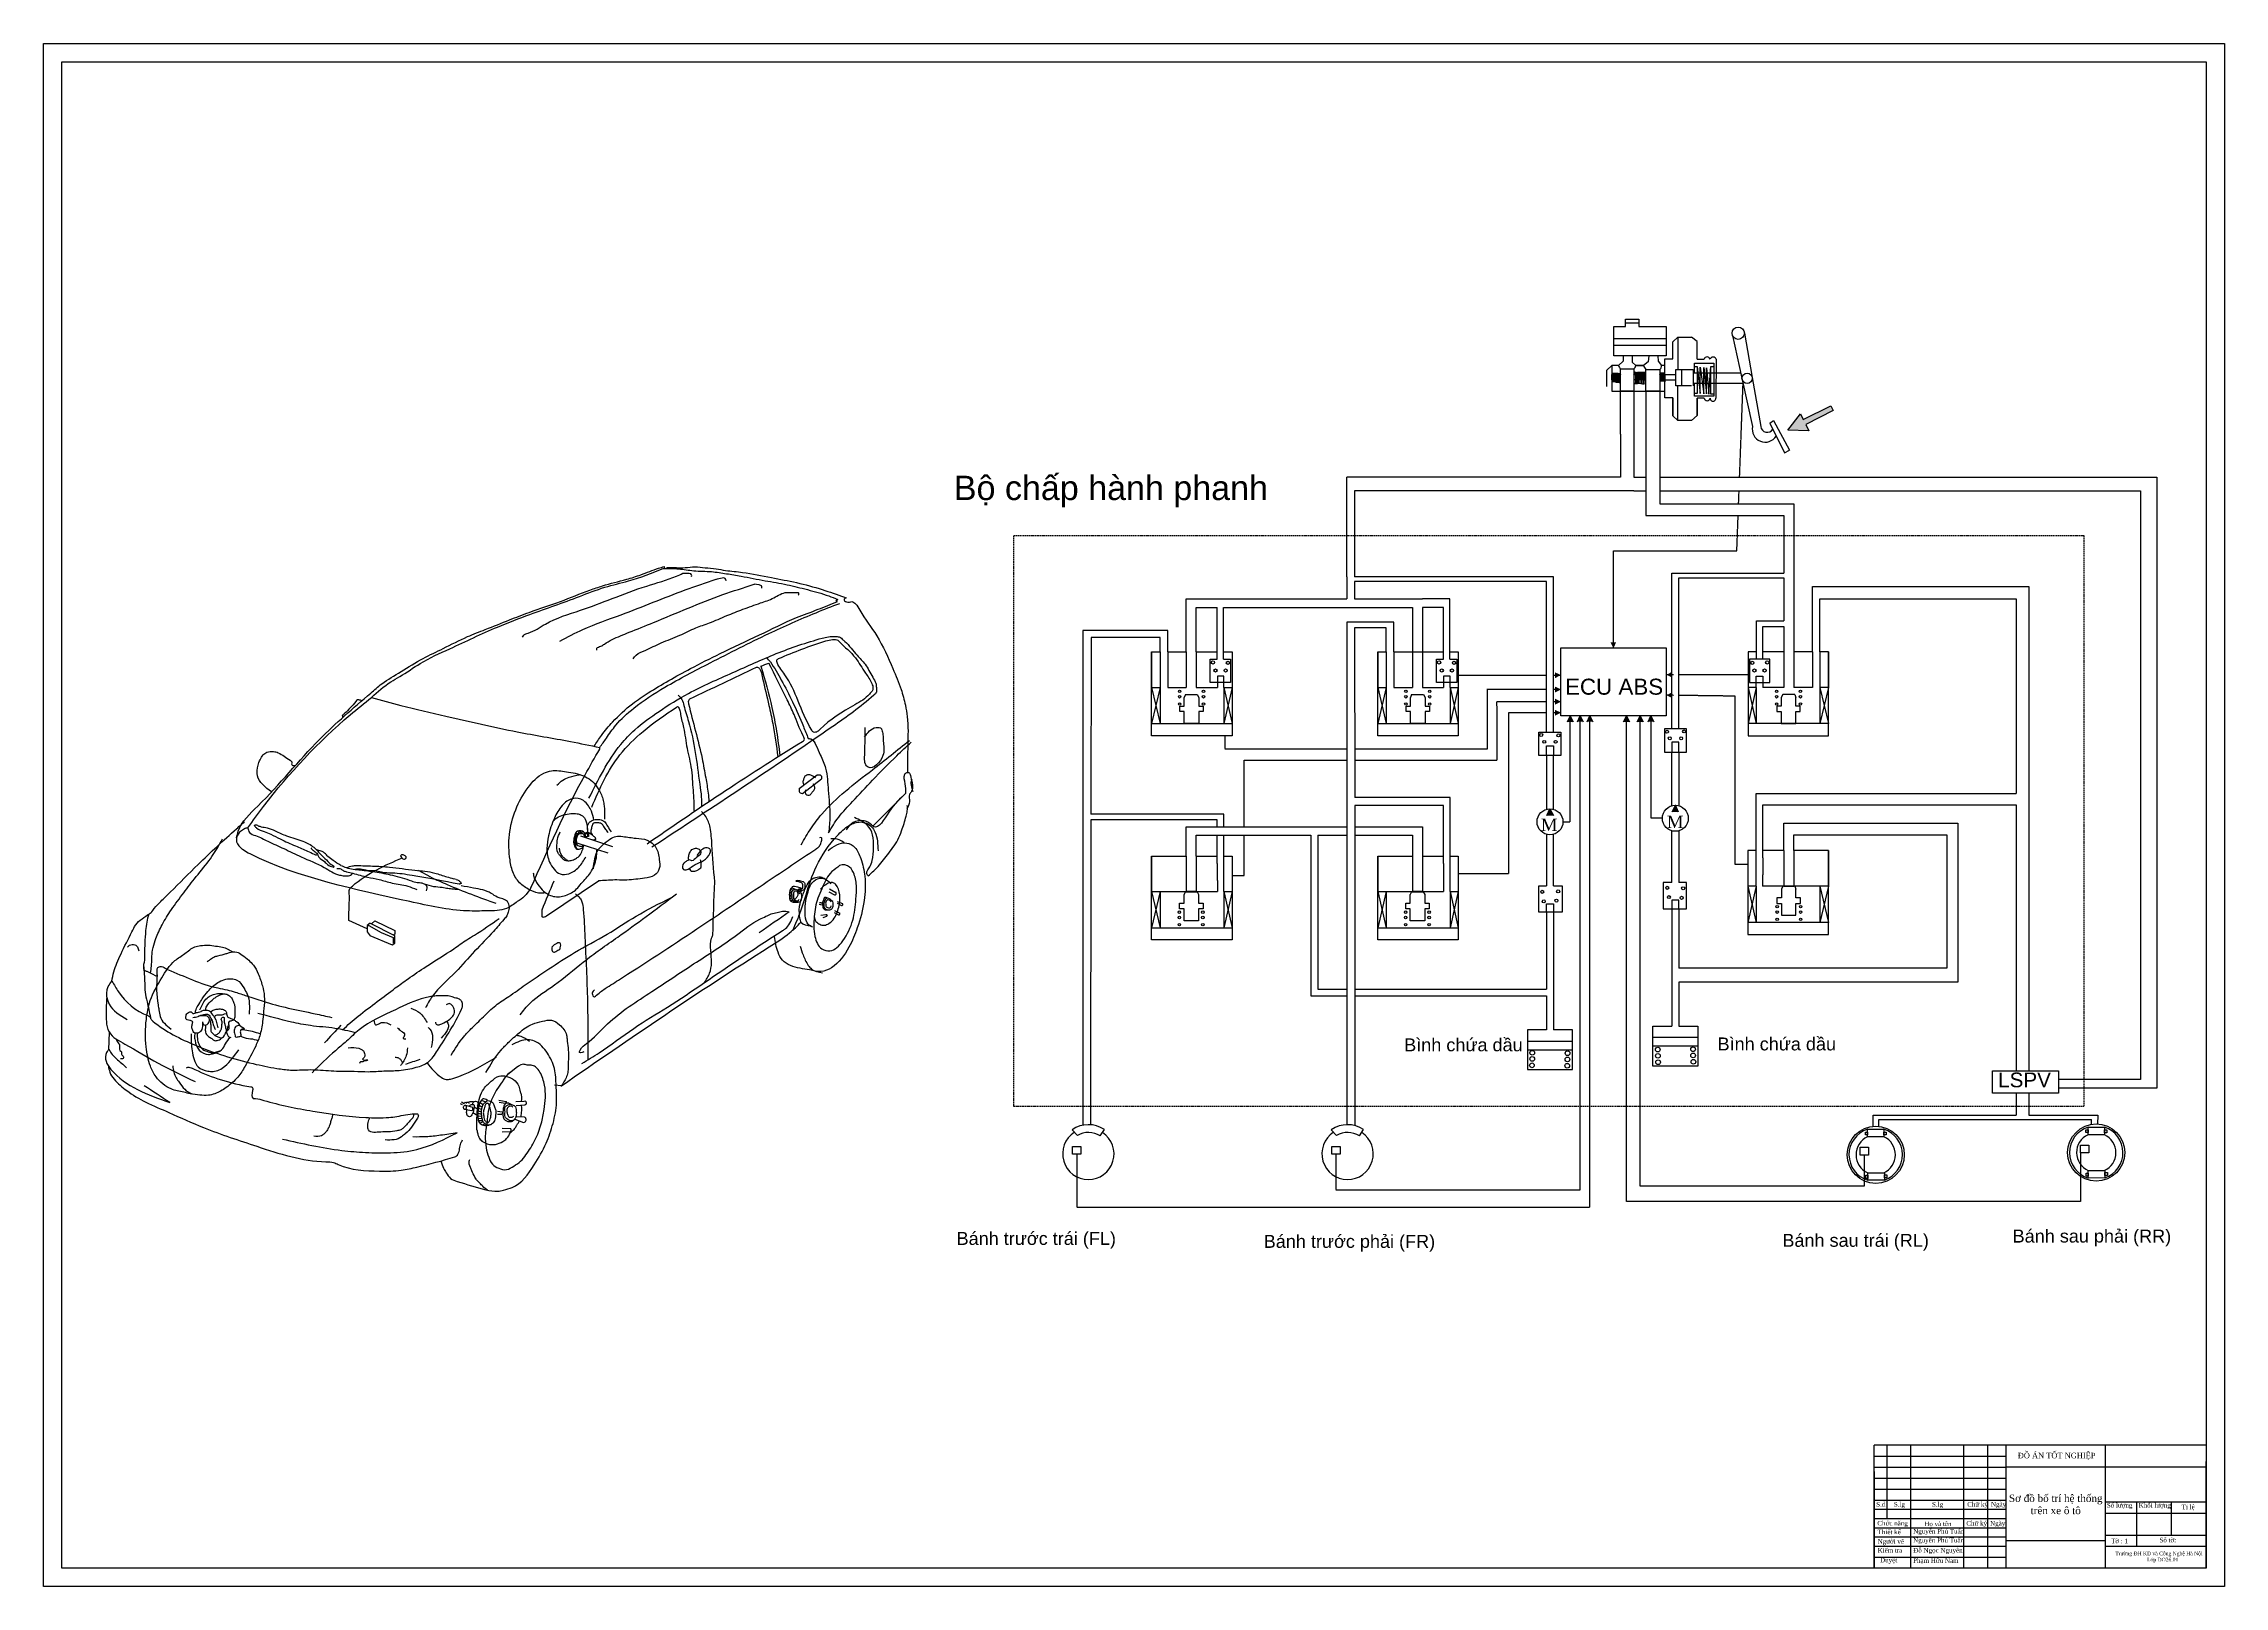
# Model space of a CAD drawing. Header units: millimetres. Extents: x 2941 to 39711, y -9887 to 8247.
# Drawn here: x 2941 to 13960, y 381 to 8175 of the extents above; entities that cross this region are included whole.
import ezdxf

# ---------------------------------------------------------------- set-up
doc = ezdxf.new("R2010")
doc.units = ezdxf.units.MM
for name, pattern in [('ACISOTGL', [3, 2, -1]), ('ACISOWELD', [3, 2, -1]), ('HIDDEN', [9.524999999999999, 6.35, -3.175])]:
    doc.linetypes.add(name, pattern=pattern)
doc.layers.add('AM_0', color=7, linetype='Continuous', lineweight=50)
doc.styles.get("Standard").update_dxf_attribs({"font": 'arial.ttf'})

msp = doc.modelspace()

# ---------------------------------------------------------------- hatches: boundary and pattern name
h = msp.add_hatch(color=256)
h.dxf.hatch_style = 1
h.paths.add_polyline_path([(11831.92750339411, 6275.853864816526), (11817.12321405935, 6305.311736277667), (11754.51194615418, 6221.459421889288), (11860.33111455086, 6219.335790387645), (11844.35630357807, 6251.122789250744), (11983.35341195308, 6320.976899782544), (11970.92461176911, 6345.707975348326)])
h = msp.add_hatch(color=256)
h.dxf.hatch_style = 1
h.paths.add_polyline_path([(10872.79793656099, 5120.809521568007), (10886.64050211145, 5150.497735856668), (10857.69250464778, 5150.497735856668)])
h = msp.add_hatch(color=256)
h.dxf.hatch_style = 1
h.paths.add_polyline_path([(10607.41522867332, 4984.755734267556), (10577.72701438465, 4998.598299818011), (10577.72701438465, 4969.650302354347)])
h = msp.add_hatch(color=256)
h.dxf.hatch_style = 1
h.paths.add_polyline_path([(11139.98583169695, 4986.271436099908), (11169.67404598559, 4972.428870549454), (11169.67404598559, 5001.376868013132)])
h = msp.add_hatch(color=256)
h.dxf.hatch_style = 1
h.paths.add_polyline_path([(10607.86041271852, 4912.355118138933), (10578.17219842985, 4926.197683689402), (10578.17219842985, 4897.249686225739)])
h = msp.add_hatch(color=256)
h.dxf.hatch_style = 1
h.paths.add_polyline_path([(10607.97802071882, 4851.019607140798), (10578.28980643017, 4864.862172691252), (10578.28980643017, 4835.914175227589)])
h = msp.add_hatch(color=256)
h.dxf.hatch_style = 1
h.paths.add_polyline_path([(11139.98583169695, 4882.724961223735), (11169.67404598559, 4868.882395673266), (11169.67404598559, 4897.830393136944)])
h = msp.add_hatch(color=256)
h.dxf.hatch_style = 1
h.paths.add_polyline_path([(10607.65770975529, 4795.0172664376), (10577.96949546665, 4808.859831988054), (10577.96949546665, 4779.911834524376)])
h = msp.add_hatch(color=256)
h.dxf.hatch_style = 1
h.paths.add_polyline_path([(10654.70421596603, 4777.913047929977), (10640.86165041558, 4748.224833641317), (10669.80964787926, 4748.224833641317)])
h = msp.add_hatch(color=256)
h.dxf.hatch_style = 1
h.paths.add_polyline_path([(10705.30169530111, 4778.821278720031), (10691.45912975066, 4749.133064431385), (10720.40712721433, 4749.133064431385)])
h = msp.add_hatch(color=256)
h.dxf.hatch_style = 1
h.paths.add_polyline_path([(10753.81963500993, 4778.365360511175), (10739.97706945948, 4748.677146222514), (10768.92506692316, 4748.677146222514)])
h = msp.add_hatch(color=256)
h.dxf.hatch_style = 1
h.paths.add_polyline_path([(10938.22509519238, 4778.17801686548), (10924.38252964191, 4748.489802576819), (10953.33052710559, 4748.489802576819)])
h = msp.add_hatch(color=256)
h.dxf.hatch_style = 1
h.paths.add_polyline_path([(11007.26199841429, 4778.189697907174), (10993.41943286386, 4748.501483618514), (11022.36743032752, 4748.501483618514)])
h = msp.add_hatch(color=256)
h.dxf.hatch_style = 1
h.paths.add_polyline_path([(11062.42065407937, 4778.341551449163), (11048.57808852891, 4748.653337160503), (11077.52608599259, 4748.653337160503)])
h = msp.add_hatch(color=256)
h.dxf.hatch_style = 1
h.paths.add_polyline_path([(10552.14572033416, 4309.011589558721), (10536.11464241015, 4274.629662671577), (10569.63932404469, 4274.629662671577)])
h = msp.add_hatch(color=256)
h.dxf.hatch_style = 1
h.paths.add_polyline_path([(11185.65730559705, 4326.855602483439), (11201.68838352106, 4292.473675596294), (11168.16370188651, 4292.473675596294)])

# ---------------------------------------------------------------- linework, layer by layer
for p, q in [((10933.10378876465, 6782.309632975302), (11000.51919091477, 6782.309632975302)), ((10933.10378876465, 6764.390485059091), (11000.51919091477, 6764.390485059091)), ((11000.51919091477, 6782.309632975302), (11000.51919091477, 6746.47133714288)), ((10875.27099638197, 6684.752563992092), (11139.9459265015, 6684.752563992092)), ((10875.27099638197, 6651.97050411791), (11139.9459265015, 6651.97050411791)), ((11172.05752462997, 6668.761837862809), (11198.52678373092, 6692.649157579362)), ((11172.05752462997, 6581.74357663434), (11172.05752462997, 6668.761837862809)), ((11198.52678373092, 6692.649157579362), (11198.52678373092, 6527.751567306767)), ((11296.37568407292, 6670.235410528679), (11266.83374546017, 6692.649157579362)), ((11296.37568407292, 6580.328011439283), (11296.37568407292, 6670.235410528679)), ((11474.52362170971, 6699.614374958545), (11522.12425029212, 6484.111254715971)), ((11534.23855040388, 6711.983544071961), (11573.64528043175, 6488.621232238597)), ((10864.67509304259, 6548.471980739282), (10838.21844886316, 6523.712850543131)), ((10838.21844886316, 6523.712850543131), (10838.21844886316, 6442.507486612521)), ((10864.67509304259, 6502.704424970622), (10867.92524887087, 6510.827746548573)), ((10867.92524887087, 6510.827746548573), (10870.83217243305, 6465.263969947161)), ((10870.83217243305, 6465.263969947161), (10872.96943636113, 6511.162016814108)), ((10872.96943636113, 6511.162016814108), (10875.27625078893, 6464.068997323439)), ((10875.27625078893, 6464.068997323439), (10877.02724925961, 6511.360785579439)), ((10877.02724925961, 6511.360785579439), (10880.60899415107, 6463.871550244031)), ((10880.60899415107, 6463.871550244031), (10880.60899415107, 6511.439144528616)), ((10880.60899415107, 6511.439144528616), (10884.2470010977, 6462.096987465206)), ((10884.2470010977, 6462.096987465206), (10886.6971839966, 6511.849197289571)), ((10886.6971839966, 6511.849197289571), (10889.99258138458, 6461.003526443658)), ((10889.99258138458, 6461.003526443658), (10893.68613680918, 6511.439144528616)), ((10893.68613680918, 6511.439144528616), (10897.10614388958, 6460.866842190007)), ((10897.10614388958, 6460.866842190007), (10901.07331637185, 6510.482367760705)), ((10922.00896527871, 6570.891214983173), (10898.23866863915, 6548.471980739282)), ((10901.07331637185, 6510.482367760705), (10904.21970639459, 6459.36334141514)), ((10904.21970639459, 6459.36334141514), (10905.98773846448, 6510.801835334903)), ((10905.98773846448, 6510.801835334903), (10908.71927495061, 6502.704424970622)), ((10908.71927495061, 6531.518285421115), (10975.86302095509, 6531.495942384717)), ((10922.00896527871, 6597.470394900781), (10922.00896527871, 6570.891214983173)), ((10967.55766244821, 6597.470394900781), (10967.29432596127, 6564.840669961281)), ((10967.29432596127, 6564.840669961281), (10986.36524895774, 6548.471980739282)), ((10975.86302095509, 6502.704424970622), (10983.8298673933, 6516.329534903066)), ((10983.8298673933, 6516.329534903066), (10983.8298673933, 6453.893395756952)), ((10983.8298673933, 6453.893395756952), (10990.72375291857, 6514.551989223763)), ((10986.36524895775, 6548.471980739282), (11024.97321630125, 6548.471980739282)), ((10990.72375291857, 6454.115592218775), (10997.17289047653, 6517.218307742732)), ((10990.72375291857, 6514.551989223763), (10990.72375291857, 6454.115592218775)), ((10997.17289047653, 6455.670941436269), (11005.84583658443, 6517.440504204554)), ((10997.17289047653, 6517.218307742732), (10997.17289047653, 6455.670941436269)), ((11005.84583658443, 6517.440504204554), (11005.84583658443, 6455.670941436269)), ((11005.84583658443, 6455.670941436269), (11014.07406908176, 6517.218307742732)), ((11014.07406908176, 6517.218307742732), (11014.07406908176, 6453.671212302767)), ((11014.07406908176, 6453.671212302767), (11022.74701518966, 6516.329534903066)), ((11022.74701518966, 6516.329534903066), (11022.74701518966, 6453.004635924924)), ((11022.74701518966, 6453.004635924924), (11031.41999565429, 6516.329534903066)), ((11048.38714140757, 6567.208263174397), (11024.97321630125, 6548.471980739282)), ((11031.41999565429, 6516.329534903066), (11031.41999565429, 6453.671212302767)), ((11036.68017885441, 6529.276695895153), (11108.00944357613, 6529.276695895153)), ((11052.33655796568, 6597.470394900781), (11048.38714140757, 6567.208263174397)), ((11097.62191864822, 6597.470394900781), (11098.93860108295, 6570.891214983173)), ((11098.93860108295, 6570.891214983173), (11115.19828881641, 6548.471980739282)), ((11108.00944357613, 6502.704424970622), (11110.08156712986, 6514.257743458452)), ((11110.08156712986, 6514.257743458452), (11113.09695491241, 6468.512809491177)), ((11113.09695491241, 6468.512809491177), (11113.09695491241, 6513.738413535829)), ((11113.09695491241, 6513.738413535829), (11116.11351082404, 6467.149739169515)), ((11116.11351082404, 6467.149739169515), (11116.11351082404, 6513.393945282572)), ((11116.11351082404, 6513.393945282572), (11119.99204292349, 6467.149739169515)), ((11119.99204292349, 6467.149739169515), (11119.99204292349, 6512.532787657095)), ((11119.99204292349, 6512.532787657095), (11122.49156429207, 6467.580317982268)), ((11122.49156429207, 6467.580317982268), (11122.49156429207, 6513.135600596462)), ((11122.49156429207, 6513.135600596462), (11125.68059102607, 6467.149739169515)), ((11125.68059102607, 6467.149739169515), (11125.68059102607, 6513.35675316803)), ((11125.68059102607, 6513.35675316803), (11128.524847899, 6467.235849729011)), ((11128.524847899, 6467.235849729011), (11128.524847899, 6512.532787657095)), ((11128.524847899, 6512.532787657095), (11132.78096644532, 6466.63304979728)), ((11132.78096644532, 6502.704424970622), (11188.29179414456, 6502.704424970622)), ((11216.18506735424, 6527.751567306767), (11216.18506735424, 6446.162085346891)), ((11266.83374546017, 6527.751567306767), (11275.56007193809, 6527.751567306767)), ((11275.56007193809, 6527.751567306767), (11275.56007193809, 6446.162085346891)), ((11391.62065993543, 6510.069163910083), (11275.56007193809, 6510.069163910083)), ((11296.26430089041, 6543.460982031013), (11311.52061632978, 6406.635088218026)), ((11311.52061632978, 6406.635088218026), (11311.52061632978, 6540.920447365569)), ((11311.52061632978, 6540.920447365569), (11328.95642012768, 6404.820418741611)), ((11328.95642012768, 6404.820418741611), (11328.95642012768, 6539.468716987495)), ((11328.95642012768, 6539.468716987495), (11343.48622799531, 6404.820418741611)), ((11343.48622799531, 6404.820418741611), (11343.48622799531, 6537.29110841274)), ((11343.48622799531, 6537.29110841274), (11354.74685486026, 6404.457492650908)), ((11354.74685486026, 6404.457492650908), (11364.91772036761, 6543.460982031013)), ((11392.03558015634, 6580.328011439283), (11390.87483562024, 6383.778001890837)), ((11516.39063124785, 6510.069163910083), (11391.62065993543, 6510.069163910083)), ((10908.71927495061, 6201.28202528828), (10908.71927495061, 6419.650975330543)), ((10975.86302095509, 6419.650975330543), (10975.86302095509, 6165.005090186459)), ((11031.41999565429, 6453.671212302767), (11036.68017885441, 6474.463835612855)), ((11036.68017885441, 6419.650975330543), (11036.68017885441, 5791.164525329644)), ((11108.00944357613, 6419.650975330543), (11108.00944357613, 5849.846949935148)), ((11132.78096644532, 6475.719378801455), (11188.29179414456, 6475.719378801455)), ((11198.52678373092, 6270.355031130878), (11198.52678373092, 6446.162085346891)), ((11391.31406619541, 6458.153345521873), (11275.56007193809, 6458.153345521873)), ((11527.85786933641, 6458.153345521873), (11391.31406619541, 6458.153345521873)), ((11522.12425029212, 6484.111254715956), (11575.80802209271, 6241.067818653376)), ((11573.64528043175, 6488.621232238597), (11617.31992928617, 6241.067818653376)), ((11172.05752462997, 6385.52625154225), (11172.05752462997, 6295.095478740709)), ((11172.05752462997, 6295.095478740709), (11172.05752462997, 6385.52625154225)), ((11198.52678373092, 6270.355031130878), (11172.05752462997, 6295.095478740709)), ((11266.83374546017, 6270.355031130878), (11296.37568407292, 6296.059918267215)), ((11296.37568407292, 6383.710513186873), (11296.37568407292, 6296.059918267215)), ((11296.37568407292, 6296.059918267215), (11296.37568407292, 6383.710513186873)), ((11754.51194615418, 6221.459421889288), (11817.12321405935, 6305.311736277667)), ((11817.12321405935, 6305.311736277667), (11831.92750339411, 6275.853864816526)), ((10908.71927495061, 6201.28202528828), (10908.71927495061, 5984.480848551872)), ((11662.90096764383, 6257.870229506297), (11681.91007752481, 6270.334258185233)), ((11662.90096764383, 6257.870229506297), (11737.90830675969, 6107.915757037305)), ((11681.91007752481, 6270.334258185233), (11762.69792724313, 6121.358922844664)), ((11860.33111455086, 6219.335790387645), (11754.51194615418, 6221.459421889288)), ((11844.35630357807, 6251.122789250744), (11860.33111455086, 6219.335790387645)), ((10975.86302095509, 6165.005090186459), (10975.86302095509, 6165.005090186459)), ((10975.86302095509, 6165.005090186459), (10975.86302095509, 6159.378076136111)), ((10975.86302095509, 6159.378076136111), (10975.86302095509, 5984.480848551858)), ((11737.90830675969, 6107.915757037305), (11762.69792724313, 6121.358922844679)), ((9525.838973614067, 5481.749017602559), (9525.838973614067, 5984.480848551872)), ((10908.71927495061, 5984.480848551872), (9525.838973614067, 5984.480848551872)), ((10975.86302095509, 5984.480848551872), (11036.68017885441, 5984.480848551872)), ((11108.00944357613, 5984.480848551872), (13618.28642447303, 5984.480848551872)), ((13618.28642447303, 5984.480848551872), (13618.28642447303, 2916.784790841411)), ((9564.302352579529, 5915.149426127579), (9564.302352579529, 5481.749017602559)), ((10975.86302095509, 5915.149426127579), (9564.302352579529, 5915.149426127579)), ((10975.86302095509, 5915.149426127579), (11036.68017885441, 5915.149426127579)), ((11108.00944357613, 5915.149426127579), (13536.1351142785, 5915.149426127579)), ((11108.00944357613, 5849.846949935148), (11784.89494800995, 5849.846949935148)), ((11784.89494800995, 5849.846949935148), (11784.89494800995, 5102.364368131703)), ((13536.1351142785, 5915.149426127579), (13536.1351142785, 2941.413879865547)), ((11036.68017885441, 5791.164525329644), (11733.67389451302, 5791.164525329644)), ((11733.67389451302, 5791.164525329644), (11733.67389451302, 5499.593030527277)), ((9525.838973614067, 5481.749017602559), (9525.838973614067, 5369.259155785911)), ((10570.41560913491, 5481.749017602559), (9564.302352579529, 5481.749017602559)), ((10534.16551459098, 5457.888433846833), (9564.302352579529, 5457.888433846833)), ((9564.302352579529, 5457.888433846833), (9564.302352579529, 5369.259155785911)), ((10534.16551459098, 4695.796295724081), (10534.16551459098, 5457.888433846833)), ((10570.41560913491, 4695.796295724081), (10570.41560913491, 5481.749017602559)), ((11167.38741679631, 4713.640308648798), (11167.38741679631, 5499.593030527277)), ((11167.38741679631, 5499.593030527277), (11733.67389451302, 5499.593030527277)), ((11203.63751134025, 4713.640308648798), (11203.63751134025, 5475.732446771536)), ((11203.63751134025, 5475.732446771536), (11733.67389451302, 5475.732446771536)), ((11733.67389451302, 5475.732446771536), (11733.67389451302, 5258.7315599805)), ((11878.00717997024, 5102.364368131703), (11878.00717997024, 5431.829042985612)), ((11878.00717997024, 5431.829042985612), (12970.89667849723, 5431.829042985612)), ((12970.89667849723, 5431.829042985612), (12970.89667849723, 2985.007169873715)), ((6986.603334440006, 5378.914773797441), (6994.99896258887, 5374.249696190002)), ((8713.47030729879, 5102.364368131703), (8713.47030729879, 5369.259155785911)), ((8713.47030729879, 5369.259155785911), (9525.838973614067, 5369.259155785911)), ((8764.69136079574, 5102.364368131703), (8764.69136079574, 5326.765373625501)), ((8764.69136079574, 5326.765373625501), (8870.809095439647, 5326.765373625501)), ((8870.809095439647, 5102.364368131703), (8870.809095439647, 5326.765373625501)), ((8902.77041823903, 5326.765373625501), (9856.71214261344, 5326.765373625501)), ((8902.77041823903, 5102.364368131703), (8902.77041823903, 5326.765373625501)), ((9564.302352579529, 5369.259155785911), (9907.933196110389, 5369.259155785911)), ((9856.71214261344, 5326.765373625501), (9856.71214261344, 5102.364368131703)), ((10046.01225355366, 5369.259155785911), (9907.933196110389, 5369.259155785911)), ((9907.933196110389, 5326.765373625501), (9907.933196110389, 5102.364368131703)), ((10014.05093075428, 5326.765373625501), (9907.933196110389, 5326.765373625501)), ((10014.05093075428, 5102.364368131703), (10014.05093075428, 5326.765373625501)), ((10046.01225355366, 5102.364368131703), (10046.01225355366, 5369.259155785911)), ((11916.41406856998, 5102.364368131703), (11916.41406856998, 5370.113927931087)), ((11916.41406856998, 5370.113927931087), (12908.40244859888, 5370.113927931087)), ((12908.40244859888, 5370.113927931087), (12908.40244859888, 4387.194676496233)), ((8620.358075338532, 5209.191934384332), (8191.030393904948, 5209.191934384332)), ((8191.030393904948, 5209.191934384332), (8191.030393904948, 2711.632413737111)), ((8620.358075338532, 5102.364368131703), (8620.358075338532, 5209.191934384332)), ((9763.599910653167, 5252.429131412383), (9525.838973614067, 5252.429131412383)), ((9525.838973614067, 5252.429131412383), (9525.838973614067, 2713.256330075425)), ((9587.735165032558, 5223.212909235589), (9564.521503716678, 5223.212909235589)), ((9564.521503716678, 5223.212909235589), (9565.322128266722, 4365.873135709363)), ((9619.455301516922, 5223.212909235589), (9587.735165032558, 5223.212909235589)), ((9725.193022053427, 5223.212909235589), (9619.455301516922, 5223.212909235589)), ((9725.193022053427, 5102.364368131703), (9725.193022053427, 5223.212909235589)), ((9763.599910653167, 5102.364368131703), (9763.599910653167, 5252.429131412383)), ((11595.59483706974, 5102.364368131703), (11595.59483706974, 5258.7315599805)), ((11595.59483706974, 5258.7315599805), (11733.67389451302, 5258.7315599805)), ((11627.55615986913, 5102.364368131703), (11627.55615986913, 5229.62982393171)), ((11627.55615986913, 5229.62982393171), (11733.67389451302, 5229.62982393171)), ((11733.67389451302, 5229.62982393171), (11733.67389451302, 5102.364368131703)), ((8234.000472916669, 5174.046242613417), (8232.881994439478, 4282.702538911878)), ((8581.951186738777, 5174.046242613417), (8234.000472916669, 5174.046242613417)), ((8538.676262035748, 5102.364368131703), (8538.676262035748, 4946.102126866695)), ((8538.676262035748, 5102.364368131703), (8538.676262035748, 4922.453738768817)), ((8581.951186738777, 5102.364368131703), (8581.951186738777, 5174.046242613417)), ((8581.951186738777, 5102.364368131703), (8581.951186738777, 4739.654942049237)), ((8620.358075338532, 5102.364368131703), (8620.358075338532, 4922.453738768817)), ((8713.47030729879, 5102.364368131703), (8713.47030729879, 4922.453738768817)), ((8764.69136079574, 5102.364368131703), (8764.69136079574, 4922.453738768817)), ((8870.809095439647, 5065.182867464638), (8870.809095439647, 5102.364368131703)), ((8902.77041823903, 5065.182867464638), (8902.77041823903, 5102.364368131703)), ((9681.918097350383, 5102.364368131703), (9681.918097350383, 4946.102126866695)), ((9681.918097350383, 5102.364368131703), (9681.918097350383, 4922.453738768817)), ((9725.193022053427, 5102.364368131703), (9725.193022053427, 4739.654942049237)), ((9763.599910653167, 5102.364368131703), (9763.599910653167, 4922.453738768817)), ((9856.71214261344, 5102.364368131703), (9856.71214261344, 4922.453738768817)), ((9907.933196110389, 5102.364368131703), (9907.933196110389, 4922.453738768817)), ((10014.05093075428, 5065.182867464638), (10014.05093075428, 5102.364368131703)), ((10046.01225355366, 5065.182867464638), (10046.01225355366, 5102.364368131703)), ((11595.59483706974, 5065.182867464638), (11595.59483706974, 5102.364368131703)), ((11627.55615986913, 5065.182867464638), (11627.55615986913, 5102.364368131703)), ((11733.67389451302, 5102.364368131703), (11733.67389451302, 4922.453738768817)), ((11784.89494800995, 5102.364368131703), (11784.89494800995, 4922.453738768817)), ((11878.00717997024, 5102.364368131703), (11878.00717997024, 4922.453738768817)), ((11916.41406856998, 5102.364368131703), (11916.41406856998, 4739.654942049237)), ((11959.68899327301, 5102.364368131703), (11959.68899327301, 4946.102126866695)), ((11959.68899327301, 5102.364368131703), (11959.68899327301, 4922.453738768817)), ((8904.14121680896, 4979.425605932381), (8871.321103847105, 4979.425605932381)), ((8871.321103847105, 4979.425605932381), (8871.321103847105, 4922.453738768817)), ((8904.14121680896, 4922.453738768817), (8904.14121680896, 4979.425605932381)), ((10047.38305212361, 4979.425605932381), (10014.56293916174, 4979.425605932381)), ((10014.56293916174, 4979.425605932381), (10014.56293916174, 4922.453738768817)), ((10047.38305212361, 4922.453738768817), (10047.38305212361, 4979.425605932381)), ((11594.2240384998, 4922.453738768817), (11594.2240384998, 4979.425605932381)), ((11594.2240384998, 4979.425605932381), (11627.04415146165, 4979.425605932381)), ((11627.04415146165, 4979.425605932381), (11627.04415146165, 4922.453738768817)), ((8538.676262035748, 4922.453738768817), (8581.951186738777, 4922.453738768817)), ((8538.676262035748, 4922.453738768817), (8581.951186738777, 4739.654942049237)), ((8581.951186738777, 4922.453738768817), (8538.676262035748, 4739.654942049237)), ((8620.358075338532, 4922.453738768817), (8713.47030729879, 4922.453738768817)), ((8709.787414567429, 4886.247992464442), (8704.29731486374, 4872.126507017208)), ((8709.787414567429, 4886.247992464442), (8769.94264792389, 4886.247992464442)), ((8764.69136079574, 4922.453738768817), (8871.321103847105, 4922.453738768817)), ((8769.94264792389, 4886.247992464442), (8777.924167015139, 4872.126507017208)), ((8904.14121680896, 4922.453738768817), (8945.627492866333, 4922.453738768817)), ((8904.14121680896, 4922.453738768817), (8904.14121680896, 4739.654942049237)), ((8904.14121680896, 4922.453738768817), (8945.627492866333, 4739.654942049237)), ((8945.627492866333, 4922.453738768817), (8904.14121680896, 4739.654942049237)), ((9681.918097350383, 4922.453738768817), (9725.193022053427, 4922.453738768817)), ((9681.918097350383, 4922.453738768817), (9725.193022053427, 4739.654942049237)), ((9725.193022053427, 4922.453738768817), (9681.918097350383, 4739.654942049237)), ((9763.599910653167, 4922.453738768817), (9856.71214261344, 4922.453738768817)), ((9853.029249882064, 4886.247992464442), (9847.539150178389, 4872.126507017208)), ((9853.029249882064, 4886.247992464442), (9913.184483238525, 4886.247992464442)), ((9907.933196110389, 4922.453738768817), (10014.56293916174, 4922.453738768817)), ((9913.184483238525, 4886.247992464442), (9921.166002329788, 4872.126507017208)), ((10047.38305212361, 4922.453738768817), (10088.86932818098, 4922.453738768817)), ((10047.38305212361, 4922.453738768817), (10047.38305212361, 4739.654942049237)), ((10047.38305212361, 4922.453738768817), (10088.86932818098, 4739.654942049237)), ((10088.86932818098, 4922.453738768817), (10047.38305212361, 4739.654942049237)), ((11594.2240384998, 4922.453738768817), (11552.73776244243, 4922.453738768817)), ((11594.2240384998, 4922.453738768817), (11552.73776244243, 4739.654942049237)), ((11552.73776244243, 4922.453738768817), (11594.2240384998, 4739.654942049237)), ((11594.2240384998, 4922.453738768817), (11594.2240384998, 4739.654942049237)), ((11733.67389451302, 4922.453738768817), (11627.04415146165, 4922.453738768817)), ((11728.42260738487, 4886.247992464442), (11720.44108829362, 4872.126507017208)), ((11788.57784074133, 4886.247992464442), (11728.42260738487, 4886.247992464442)), ((11878.00717997024, 4922.453738768817), (11784.89494800995, 4922.453738768817)), ((11788.57784074133, 4886.247992464442), (11794.06794044502, 4872.126507017208)), ((11959.68899327301, 4922.453738768817), (11916.41406856998, 4922.453738768817)), ((11959.68899327301, 4922.453738768817), (11916.41406856998, 4739.654942049237)), ((11916.41406856998, 4922.453738768817), (11959.68899327301, 4739.654942049237)), ((8538.676262035748, 4678.320891181297), (8538.676262035748, 4739.654942049237)), ((8538.676262035748, 4739.654942049237), (8945.627492866333, 4739.654942049237)), ((9681.918097350383, 4678.320891181297), (9681.918097350383, 4739.654942049237)), ((9681.918097350383, 4739.654942049237), (10088.86932818098, 4739.654942049237)), ((10640.86165041558, 4748.224833641317), (10654.70421596603, 4777.913047929977)), ((10654.70421596603, 4777.913047929977), (10669.80964787926, 4748.224833641317)), ((10691.45912975066, 4749.133064431385), (10705.30169530111, 4778.821278720031)), ((10705.30169530111, 4778.821278720031), (10720.40712721433, 4749.133064431385)), ((10739.97706945948, 4748.677146222514), (10753.81963500993, 4778.365360511175)), ((10753.81963500993, 4778.365360511175), (10768.92506692316, 4748.677146222514)), ((10924.38252964191, 4748.489802576819), (10938.22509519238, 4778.17801686548)), ((10938.22509519238, 4778.17801686548), (10953.33052710559, 4748.489802576819)), ((10993.41943286386, 4748.501483618514), (11007.26199841429, 4778.189697907174)), ((11007.26199841429, 4778.189697907174), (11022.36743032752, 4748.501483618514)), ((11048.57808852891, 4748.653337160503), (11062.42065407937, 4778.341551449163)), ((11062.42065407937, 4778.341551449163), (11077.52608599259, 4748.653337160503)), ((11959.68899327301, 4739.654942049237), (11552.73776244243, 4739.654942049237)), ((11959.68899327301, 4678.320891181297), (11959.68899327301, 4739.654942049237)), ((11203.63751134025, 4645.654589905039), (11167.38741679631, 4645.654589905039)), ((11167.38741679631, 4645.654589905039), (11167.38741679631, 4596.059926339482)), ((11203.63751134025, 4596.059926339482), (11203.63751134025, 4645.654589905039)), ((5750.258793070374, 4609.823801630569), (5750.803447840808, 4619.047898063217)), ((10534.16551459098, 4578.215913414765), (10534.16551459098, 4627.810576980321)), ((10534.16551459098, 4627.810576980321), (10570.41560913491, 4627.810576980321)), ((10534.16551459098, 4578.215913414765), (10534.16551459098, 4306.458553953896)), ((10569.19557898615, 4306.739084659536), (10569.19557898615, 4578.215913414765)), ((10570.41560913491, 4627.810576980321), (10570.41560913491, 4578.215913414765)), ((11168.60744694507, 4324.583097584254), (11168.60744694507, 4596.059926339482)), ((11203.63751134025, 4596.059926339482), (11203.63751134025, 4324.302566878599)), ((5647.489880583322, 4480.787306298777), (5653.166725056682, 4481.760981349899)), ((6758.175479589976, 4412.554436316058), (6850.086124152789, 4481.248458353889)), ((6775.785619575036, 4386.764020045767), (6871.07365658351, 4459.796632081604)), ((7130.491659824067, 4221.042547538919), (7297.549159807691, 4387.521302911263)), ((10047.38305212361, 4366.323307067533), (9565.322128266722, 4365.873135709363)), ((10014.05093075428, 4326.415534705781), (9565.359366937191, 4325.996525238951)), ((9565.359366937191, 4325.996525238951), (9566.869981354408, 2708.372106564478)), ((10014.05093075428, 4051.914139118219), (10014.05093075428, 4326.415534705781)), ((10047.38305212361, 4070.504889451752), (10047.38305212361, 4366.323307067533)), ((10536.11464241015, 4274.629662671577), (10552.14572033416, 4309.011589558721)), ((10552.14572033416, 4309.011589558721), (10569.63932404469, 4274.629662671577)), ((11185.65730559705, 4326.855602483439), (11168.16370188651, 4292.473675596294)), ((11201.68838352106, 4292.473675596294), (11185.65730559705, 4326.855602483439)), ((11593.8955273454, 4097.8366199), (11593.8955273454, 4387.194676496248)), ((11593.8955273454, 4387.194676496248), (12908.40244859888, 4387.194676496233)), ((11627.22764871473, 4097.8366199), (11627.22764871473, 4328.431438153347)), ((11627.22764871473, 4328.431438153347), (12908.40244859888, 4328.431438153347)), ((12908.40244859888, 4328.431438153332), (12908.40244859888, 2985.007169873715)), ((5630.221705232208, 4189.95942095603), (5638.965939514776, 4182.557415184244)), ((5639.305513497617, 4195.791894983921), (5644.751422987232, 4186.661293974524)), ((5648.660444578607, 4198.044055385849), (5656.071101766749, 4191.065262434174)), ((8232.845932831144, 4253.964133842556), (8230.91630524733, 2716.195251919925)), ((8870.809095439647, 4253.163603066771), (8232.845932831144, 4253.964133842556)), ((8904.14121680896, 4281.860227478347), (8232.881994439478, 4282.702538911878)), ((8713.47030729879, 4070.504889451752), (8713.47030729879, 4217.401676749504)), ((8713.47030729879, 4217.401676749504), (9525.838973614067, 4217.401676749504)), ((8870.809095439647, 4217.401676749504), (8870.809095439647, 4253.163603066771)), ((8904.14121680896, 4217.401676749504), (8904.14121680896, 4281.860227478347)), ((9565.460777958113, 4217.401676749504), (9907.933196110389, 4217.401676749504)), ((9907.933196110389, 4217.401676749504), (9907.933196110389, 4070.504889451752)), ((11168.60744694507, 3937.485239280154), (11168.60744694507, 4197.959837899717)), ((11203.63751134025, 4198.240368605358), (11203.63751134025, 3937.485239280154)), ((11733.34538335862, 4097.8366199), (11733.34538335862, 4236.387869082434)), ((11733.34538335862, 4236.387869082434), (12613.43913815479, 4236.387869082434)), ((12613.43913815479, 4236.387869082434), (12613.43913815479, 3433.2680387258)), ((3974.775028790973, 4085.844876074188), (3945.999101932161, 4104.257177518898)), ((5618.614827567508, 4144.201840904439), (5627.884659642761, 4140.826671377711)), ((5618.974705795117, 4136.587694467525), (5628.453576883418, 4133.896269836331)), ((5619.026628192849, 4151.341145029713), (5627.887716807178, 4148.782102304408)), ((5619.997199091275, 4158.150964779473), (5628.404957716892, 4154.815188296735)), ((5620.173565590507, 4129.758574269842), (5629.166096609595, 4127.673187136285)), ((5621.460169614496, 4165.019857872466), (5629.515901284583, 4161.722827694771)), ((5621.999231640075, 4123.658951495337), (5629.822261376015, 4121.739269796773)), ((5623.435048672225, 4172.592589239298), (5631.216708008113, 4168.616247827288)), ((5623.676843385983, 4119.225824749111), (5630.26714010202, 4118.647296600552)), ((5626.061370939744, 4181.52451115752), (5634.409650649715, 4177.004043086606)), ((5626.088308582432, 4114.127457164358), (5631.661193338296, 4113.715658602828)), ((5629.377699059987, 4109.536726233709), (5632.772054602145, 4111.517510664154)), ((5635.344018051634, 4136.65203185378), (5791.908776413504, 4087.001706818016)), ((5653.042628082709, 4172.01940311797), (5814.372423062654, 4118.968381530066)), ((8764.69136079574, 4070.504889451752), (8764.69136079574, 4176.173678489488)), ((8764.69136079574, 4176.173678489488), (9343.071393656093, 4176.173678489488)), ((8870.809095439647, 4070.504889451752), (8870.809095439647, 4176.173678489488)), ((8904.14121680896, 4070.504889451752), (8904.14121680896, 4176.173678489488)), ((9343.071393656093, 4176.173678489488), (9343.071393656093, 3364.36297432323)), ((9378.72790947312, 4176.173678489488), (9525.838973614067, 4176.173678489488)), ((9378.72790947312, 4176.173678489488), (9378.72790947312, 3398.340025550685)), ((9565.499278618634, 4176.173678489488), (9856.71214261344, 4176.173678489488)), ((9856.71214261344, 4176.173678489488), (9856.71214261344, 4070.504889451752)), ((10534.16551459098, 4180.39635568064), (10534.16551459098, 3919.641226355437)), ((10569.19557898615, 3919.641226355437), (10569.19557898615, 4180.115824975)), ((11593.8955273454, 3974.897857700677), (11593.8955273454, 4097.8366199)), ((11627.22764871473, 4060.655119232934), (11627.22764871473, 4097.8366199)), ((11733.34538335862, 4097.8366199), (11733.34538335862, 3917.925990537114)), ((11784.56643685557, 4097.8366199), (11784.56643685557, 4177.261386101235)), ((11784.56643685557, 4177.261386101235), (12558.184885528, 4177.261386101235)), ((11784.56643685557, 4097.8366199), (11784.56643685557, 3917.925990537114)), ((11959.36048211863, 4097.8366199), (11959.36048211863, 3941.574378634991)), ((11959.36048211863, 4097.8366199), (11959.36048211863, 3917.925990537114)), ((12558.184885528, 4177.261386101235), (12558.184885528, 3504.200896207635)), ((4897.275298394336, 3963.388359461226), (4834.539471880169, 3997.354429116239)), ((5552.166471372169, 4069.915466300124), (5550.541433159335, 4072.092598733928)), ((8538.676262035748, 4070.504889451752), (8538.676262035748, 3914.242648186743)), ((8538.676262035748, 4070.504889451752), (8538.676262035748, 3890.594260088866)), ((8713.47030729879, 4070.504889451752), (8713.47030729879, 3890.594260088866)), ((8764.69136079574, 4070.504889451752), (8764.69136079574, 3890.594260088866)), ((8870.809095439647, 4033.323388784672), (8870.809095439647, 4070.504889451752)), ((8870.809095439647, 4033.323388784672), (8870.809095439647, 3947.566127252429)), ((8904.14121680896, 3947.566127252429), (8904.14121680896, 4070.504889451752)), ((9681.918097350383, 4070.504889451752), (9681.918097350383, 3914.242648186743)), ((9681.918097350383, 4070.504889451752), (9681.918097350383, 3890.594260088866)), ((9856.71214261344, 4070.504889451752), (9856.71214261344, 3890.594260088866)), ((9907.933196110389, 4070.504889451752), (9907.933196110389, 3890.594260088866)), ((10014.05093075428, 4033.323388784672), (10014.05093075428, 4070.504889451752)), ((10014.05093075428, 4033.323388784672), (10014.05093075428, 3947.566127252429)), ((10047.38305212361, 3947.566127252429), (10047.38305212361, 4070.504889451752)), ((11593.8955273454, 3917.925990537114), (11593.8955273454, 3974.897857700677)), ((11626.71564030727, 3974.897857700677), (11626.71564030727, 3917.925990537114)), ((11627.22764871473, 4060.655119232934), (11627.22764871473, 3974.897857700677)), ((5025.888068772387, 3952.872605184878), (5012.315917409462, 3956.240338903996)), ((5019.441104630649, 3903.391583785472), (5040.6180795236, 3901.347899118292)), ((5040.137851729087, 3929.843067300403), (5042.863402347066, 3929.437296525851)), ((5481.659071073795, 3768.364634488839), (5744.841452459892, 3945.739505770077)), ((5754.303451260377, 3945.648341818726), (5744.841452459892, 3945.739505770077)), ((6708.528374780828, 3880.68035272062), (6722.142344904889, 3875.827119265187)), ((6708.721658626688, 3873.309848927091), (6722.553340922314, 3869.083491008306)), ((6709.130273265851, 3866.37886265786), (6722.691933624621, 3862.161759400201)), ((6709.364442539169, 3856.986659738322), (6723.462431118896, 3853.808257960699)), ((6709.855984779482, 3888.619706276978), (6721.700405311087, 3884.78193564742)), ((6711.513120127944, 3896.731573247568), (6723.11802962306, 3891.885905299815)), ((6715.477156241905, 3906.092127733368), (6726.150006701588, 3896.646205127253)), ((6908.106309524766, 3890.08982665617), (6937.194384161063, 3874.866085653323)), ((6910.876602350894, 3904.483193336694), (6944.120116207283, 3886.768294075401)), ((8538.676262035748, 3890.594260088866), (8581.951186738777, 3890.594260088866)), ((8538.676262035748, 3890.594260088866), (8581.951186738777, 3707.795463369271)), ((8581.951186738777, 3890.594260088866), (8538.676262035748, 3707.795463369271)), ((8581.951186738777, 3890.594260088866), (8581.951186738777, 3707.795463369271)), ((8581.951186738777, 3890.594260088866), (8620.358075338532, 3890.594260088866)), ((8620.358075338532, 3890.594260088866), (8713.47030729879, 3890.594260088866)), ((8708.483008770738, 3890.445863181666), (8702.992909067048, 3876.324377734431)), ((8708.483008770738, 3890.445863181666), (8768.6382421272, 3890.445863181666)), ((8764.69136079574, 3890.594260088866), (8713.47030729879, 3890.594260088866)), ((8764.69136079574, 3890.594260088866), (8871.321103847105, 3890.594260088866)), ((8768.6382421272, 3890.445863181666), (8776.619761218448, 3876.324377734431)), ((8871.321103847105, 3947.566127252429), (8871.321103847105, 3890.594260088866)), ((8904.14121680896, 3890.594260088866), (8904.14121680896, 3947.566127252429)), ((8904.14121680896, 3890.594260088866), (8945.627492866333, 3890.594260088866)), ((8904.14121680896, 3890.594260088866), (8904.14121680896, 3707.795463369271)), ((8904.14121680896, 3890.594260088866), (8945.627492866333, 3707.795463369271)), ((8945.627492866333, 3890.594260088866), (8904.14121680896, 3707.795463369271)), ((9681.918097350383, 3890.594260088866), (9725.193022053427, 3890.594260088866)), ((9681.918097350383, 3890.594260088866), (9725.193022053427, 3707.795463369271)), ((9725.193022053427, 3890.594260088866), (9681.918097350383, 3707.795463369271)), ((9725.193022053427, 3890.594260088866), (9725.193022053427, 3707.795463369271)), ((9725.193022053427, 3890.594260088866), (9763.599910653167, 3890.594260088866)), ((9763.599910653167, 3890.594260088866), (9856.71214261344, 3890.594260088866)), ((9851.724844085373, 3890.445863181666), (9846.234744381698, 3876.324377734431)), ((9851.724844085373, 3890.445863181666), (9911.880077441834, 3890.445863181666)), ((9907.933196110389, 3890.594260088866), (9856.71214261344, 3890.594260088866)), ((9907.933196110389, 3890.594260088866), (10014.56293916174, 3890.594260088866)), ((9911.880077441834, 3890.445863181666), (9919.861596533083, 3876.324377734431)), ((10014.56293916174, 3947.566127252429), (10014.56293916174, 3890.594260088866)), ((10047.38305212361, 3890.594260088866), (10047.38305212361, 3947.566127252429)), ((10047.38305212361, 3890.594260088866), (10088.86932818098, 3890.594260088866)), ((10047.38305212361, 3890.594260088866), (10047.38305212361, 3707.795463369271)), ((10047.38305212361, 3890.594260088866), (10088.86932818098, 3707.795463369271)), ((10088.86932818098, 3890.594260088866), (10047.38305212361, 3707.795463369271)), ((11593.8955273454, 3917.925990537114), (11552.40925128805, 3917.925990537114)), ((11593.8955273454, 3917.925990537114), (11552.40925128805, 3735.127193817533)), ((11552.40925128805, 3917.925990537114), (11593.8955273454, 3735.127193817533)), ((11593.8955273454, 3917.925990537114), (11593.8955273454, 3735.127193817533)), ((11733.34538335862, 3917.925990537114), (11626.71564030727, 3917.925990537114)), ((11729.39850202719, 3917.777593629914), (11721.41698293593, 3903.656108182694)), ((11789.55373538364, 3917.777593629914), (11729.39850202719, 3917.777593629914)), ((11733.34538335862, 3917.925990537114), (11784.56643685557, 3917.925990537114)), ((11877.67866881585, 3917.925990537114), (11784.56643685557, 3917.925990537114)), ((11789.55373538364, 3917.777593629914), (11795.04383508733, 3903.656108182694)), ((11916.0855574156, 3917.925990537114), (11877.67866881585, 3917.925990537114)), ((11959.36048211863, 3917.925990537114), (11916.0855574156, 3917.925990537114)), ((11916.0855574156, 3917.925990537114), (11916.0855574156, 3735.127193817533)), ((11959.36048211863, 3917.925990537114), (11916.0855574156, 3735.127193817533)), ((11916.0855574156, 3917.925990537114), (11959.36048211863, 3735.127193817533)), ((6712.506115012598, 3846.258817131878), (6726.151607892403, 3847.181092780374)), ((6723.43136897283, 3839.101903276779), (6731.088087465992, 3843.131744370475)), ((6733.04278758743, 3837.113031620232), (6738.06604921988, 3840.449991957444)), ((6867.114635589969, 3771.522776389392), (6893.155405165773, 3775.397927151279)), ((6880.134977757276, 3759.343776524983), (6897.310844385822, 3767.370834185144)), ((6934.43278524706, 3785.916143069931), (6956.872140071573, 3773.737143210295)), ((6936.648968363268, 3795.880776113437), (6963.79787211775, 3782.317783745601)), ((6949.66939577178, 3831.864192821958), (6972.385762830658, 3820.792394023373)), ((6950.777529950486, 3840.998451547944), (6976.818299526261, 3830.757027066894)), ((10534.16551459098, 3786.346654524022), (10534.16551459098, 3829.014192179601)), ((10534.16551459098, 3829.014192179601), (10567.97554883739, 3829.014192179601)), ((10534.16551459098, 3786.346654524022), (10534.16551459098, 3398.340025550685)), ((10567.97554883739, 3829.014192179601), (10567.97554883739, 3829.014192179601)), ((10567.97554883739, 3829.014192179601), (10570.41560913491, 3829.014192179601)), ((10570.41560913491, 3829.014192179601), (10570.41560913491, 3786.346654524022)), ((10570.41560913491, 3786.346654524022), (10570.41560913491, 3192.539618819718)), ((11167.38741679631, 3846.858205104319), (11167.38741679631, 3804.190667448739)), ((11169.82747709382, 3846.858205104319), (11167.38741679631, 3846.858205104319)), ((11167.38741679631, 3804.190667448739), (11167.38741679631, 3210.383631744436)), ((11203.63751134025, 3846.858205104319), (11169.82747709382, 3846.858205104319)), ((11169.82747709382, 3846.858205104319), (11169.82747709382, 3846.858205104319)), ((11203.63751134025, 3804.190667448739), (11203.63751134025, 3846.858205104319)), ((11203.63751134025, 3804.190667448739), (11203.63751134025, 3504.200896207635)), ((4574.607402907335, 3703.562815951896), (4482.52589360853, 3745.019157503309)), ((4590.581206898089, 3731.418313315938), (4574.607402907335, 3720.231334820156)), ((4574.607402907335, 3720.231334820156), (4574.607402907335, 3686.89429708365)), ((4574.607402907335, 3720.231334820156), (4584.025051781995, 3720.231334820156)), ((4574.607402907335, 3686.89429708365), (4590.342379749491, 3667.557242509428)), ((4584.025051781995, 3720.231334820156), (4646.824833584848, 3684.302436032201)), ((4703.452697537752, 3621.085058032141), (4590.342379749491, 3667.557242509428)), ((4590.581206898089, 3731.418313315938), (4713.195004758003, 3669.630512432354)), ((4597.920077338262, 3727.720094419462), (4614.374767995861, 3742.489123446095)), ((4614.374767995861, 3742.489123446095), (4714.433036363727, 3695.133106020729)), ((4646.824833584848, 3684.302436032201), (4706.086444640925, 3658.614502699448)), ((4706.086444640925, 3658.614502699448), (4706.086444640925, 3630.030057655632)), ((4714.403971396139, 3675.470391612688), (4708.813005789605, 3671.838698497681)), ((4713.195004758003, 3669.630512432354), (4713.195004758003, 3628.583072940425)), ((4714.433036363727, 3695.133106020729), (4714.403971396139, 3675.470391612688)), ((8538.676262035748, 3646.461412501331), (8538.676262035748, 3707.795463369271)), ((8538.676262035748, 3707.795463369271), (8945.627492866333, 3707.795463369271)), ((9681.918097350383, 3646.461412501331), (9681.918097350383, 3707.795463369271)), ((9681.918097350383, 3707.795463369271), (10088.86932818098, 3707.795463369271)), ((11959.36048211863, 3735.127193817533), (11552.40925128805, 3735.127193817533)), ((11959.36048211863, 3673.793142949594), (11959.36048211863, 3735.127193817533)), ((4713.195004758003, 3628.583072940425), (4703.452697537752, 3621.085058032141)), ((5509.422350917594, 3612.122381498527), (5509.355131908131, 3611.712794447215)), ((5509.422350917594, 3612.122381498527), (5509.540900608714, 3612.232936994536)), ((12558.184885528, 3504.200896207635), (11203.63751134025, 3504.200896207635)), ((11203.63751134025, 3433.2680387258), (11203.63751134025, 3416.184038475402)), ((12613.43913815479, 3433.2680387258), (11203.63751134025, 3433.2680387258)), ((11203.63751134025, 3416.184038475402), (11203.63751134025, 3382.206987247947)), ((9343.071393656093, 3364.36297432323), (9525.838973614067, 3364.36297432323)), ((9378.72790947312, 3398.340025550685), (9525.838973614067, 3398.340025550685)), ((9566.225656581737, 3398.340025550685), (10534.16551459098, 3398.340025550685)), ((9566.257385963938, 3364.36297432323), (10534.16551459098, 3364.36297432323)), ((10534.16551459098, 3364.36297432323), (10534.16551459098, 3192.539618819718)), ((11203.63751134025, 3382.206987247947), (11203.63751134025, 3210.383631744436)), ((3270.845055749844, 3093.176095537826), (3273.611438634718, 3178.856389075662)), ((3802.96458042934, 3138.879859660926), (3802.96458042934, 3138.879859660926)), ((10438.1337988946, 3135.274682663715), (10666.23908314266, 3135.274682663715)), ((10438.1337988946, 3091.932788339806), (10666.23908314266, 3091.932788339806)), ((11299.6692270366, 3153.118695588447), (11071.56394278855, 3153.118695588447)), ((11299.6692270366, 3109.776801264524), (11071.56394278855, 3109.776801264524)), ((5556.630582352271, 2909.99713676072), (5522.617426139885, 2912.97667695608)), ((12908.40244859888, 2873.202943486321), (12908.40244859888, 2760.915354401833)), ((12970.89667849723, 2873.202943486321), (12970.89667849723, 2760.915354401833)), ((13536.1351142785, 2941.413879865547), (13121.46635295675, 2941.413879865547)), ((13618.28642447303, 2898.346981697875), (13121.46635295675, 2898.346981697875)), ((13618.28642447303, 2916.784790841411), (13618.28642447303, 2916.784790841411)), ((13618.28642447303, 2916.784790841411), (13618.28642447303, 2913.043490261202)), ((13618.28642447303, 2913.043490261202), (13618.28642447303, 2898.346981697875)), ((5045.704638397961, 2821.004803196191), (5055.003483988898, 2815.603631691104)), ((5052.537209098358, 2828.175851814783), (5066.301137342394, 2821.206173471393)), ((5065.888687443978, 2792.471062642347), (5104.012219305034, 2784.444675863123)), ((5071.607242783022, 2812.605053404505), (5108.096828648122, 2801.993902792382)), ((5134.400721536003, 2758.699737711969), (5110.194365293733, 2773.645890387138)), ((5136.554459265666, 2790.215351243372), (5115.591586444731, 2801.653307023734)), ((5134.400721536003, 2758.699737711969), (5154.640182474526, 2757.041405506853)), ((5134.57327310722, 2772.275447146661), (5153.91938669089, 2766.952256535994)), ((5135.699533003441, 2783.986794171446), (5153.696791906681, 2778.463015133732)), ((5137.565614521096, 2796.825983233676), (5154.398206431244, 2790.263748057957)), ((5140.550697434897, 2811.924530818679), (5156.367082012061, 2801.346341882904)), ((5144.945294497185, 2824.716036999772), (5161.763689253596, 2815.02075857832)), ((5152.659959349752, 2837.035290056577), (5173.705896292173, 2828.689272857619)), ((5233.400116984543, 2766.755587875042), (5255.70693209648, 2766.859715689569)), ((5233.608600662599, 2780.815738482152), (5257.166232544114, 2778.83692156372)), ((5240.081737330402, 2836.62729476967), (5278.10878370727, 2830.992458051957)), ((5242.337639739751, 2826.80654808029), (5272.998121057302, 2821.857245973063)), ((5327.388408020837, 2831.299933478512), (5368.718889228359, 2832.902739166616)), ((5328.80389792363, 2810.746465448202), (5372.682124593339, 2813.386347470615)), ((12185.5477935052, 2705.341055032578), (12185.5477935052, 2760.915354401833)), ((12185.5477935052, 2760.915354401833), (12908.40244859888, 2760.915354401833)), ((12970.89667849723, 2760.915354401833), (13320.13014673494, 2760.915354401833)), ((13320.13014673494, 2760.915354401833), (13318.28315910511, 2716.683105584902)), ((5135.172553285607, 2746.529890166405), (5156.33603190344, 2744.826172445943)), ((5137.32413842516, 2733.919728134365), (5158.78289068969, 2734.510503145589)), ((5145.08898132162, 2720.967373112099), (5161.055211246989, 2728.803923236453)), ((5158.304380217509, 2712.692174362236), (5169.612503706448, 2718.190266575998)), ((5257.363891433371, 2677.540965021936), (5299.48441154795, 2679.09811548503)), ((5257.887487171189, 2696.112261729067), (5300.29720805306, 2693.496602047234)), ((5320.884551861265, 2741.208244831053), (5366.026500781125, 2725.201986209969)), ((5325.429207029185, 2754.073285910402), (5368.653429105965, 2752.403074320536)), ((8164.004319944986, 2659.045856702926), (8137.080873688436, 2688.027949709866)), ((8230.91630524733, 2716.195251919925), (8230.661935211087, 2712.836229421954)), ((8279.221020765166, 2656.439395109802), (8300.639373981307, 2688.928530700344)), ((9473.706792539975, 2659.047488111274), (9446.783346283439, 2688.029581118229)), ((9588.923493360155, 2656.441026518164), (9610.34184657631, 2688.930162108692)), ((12213.49196516663, 2705.050840061288), (12213.49196516663, 2739.709704550448)), ((12213.49196516663, 2739.709704550448), (13287.95669856004, 2739.709704550448)), ((13287.95669856004, 2714.751793547111), (13287.95669856004, 2739.709704550448))]:
    msp.add_line(p, q)
at = {"linetype": 'ACISOTGL'}
for p, q in [((11510.18055110461, 5984.480848551872), (11527.85786933641, 6458.153345521873)), ((11505.15605361773, 5849.846949935148), (11507.59312281715, 5915.149426127579)), ((11496.2833327605, 5612.098000221812), (11502.96604279592, 5791.164525329644)), ((10873.60601280667, 5122.272677390995), (10873.60601280667, 5612.098000221812)), ((10873.60601280667, 5612.098000221812), (11496.2833327605, 5612.098000221812)), ((10088.86932818098, 4984.934260039866), (10534.16551459098, 4984.934260039866)), ((10570.41560913491, 4984.934260039866), (10607.22619391642, 4984.934260039866)), ((11176.35133262881, 4985.904442068902), (11139.98583169695, 4985.904442068902)), ((11552.73776244243, 4985.904442068902), (11203.63751134025, 4985.904442068902)), ((10232.71786726873, 4912.82003802272), (10534.16551459098, 4912.82003802272)), ((10236.49635696181, 4872.548872029772), (10236.49635696181, 4912.82003802272)), ((10236.49635696181, 4612.444732808667), (10236.49635696181, 4872.548872029772)), ((10284.00567319643, 4851.62875213116), (10534.16551459098, 4851.62875213116)), ((10570.41560913491, 4912.82003802272), (10603.44770422333, 4912.82003802272)), ((10570.41560913491, 4851.62875213116), (10606.34222772939, 4851.62875213116)), ((11176.35133262881, 4882.41479128682), (11139.98583169695, 4882.900330080577)), ((11488.39230349458, 4878.248535007776), (11203.63751134025, 4882.050476264106)), ((11488.39230349458, 4028.101724760169), (11488.39230349458, 4878.248535007776)), ((10284.88963938344, 4554.825372392791), (10284.88963938344, 4796.868058481995)), ((10654.87937314835, 4243.427454817268), (10654.87937314835, 4778.570719824506)), ((10705.16222410828, 2383.793042599921), (10705.16222410828, 4778.570719824506)), ((10753.88847743723, 2296.832186794853), (10753.88847743723, 4778.570719824506)), ((10938.55591213779, 2324.432342813393), (10938.55591213779, 4778.570719824506)), ((11007.70632326459, 2401.89493239911), (11007.70632326459, 4778.570719824506)), ((11062.91382041725, 4261.271467741985), (11062.91382041725, 4778.570719824506)), ((8909.254611254175, 4678.320891181297), (8909.254611254175, 4612.444732808667)), ((8909.254611254175, 4612.444732808667), (9525.838973614067, 4612.444732808667)), ((9007.476569153223, 4217.401676749504), (9007.476569153223, 4554.825372392791)), ((9007.476569153223, 4554.825372392791), (9525.838973614067, 4554.825372392791)), ((9565.091868012765, 4612.444732808667), (10236.49635696181, 4612.444732808667)), ((9565.1456757048, 4554.825372392791), (10284.88963938344, 4554.825372392791)), ((10617.74308254092, 4243.427454817268), (10654.87937314835, 4243.427454817268)), ((11120.05994339028, 4261.271467741985), (11062.91382041725, 4261.271467741985)), ((9007.476569153223, 3972.151680557391), (9007.476569153223, 4176.173678489488)), ((8945.627492866333, 3972.151680557391), (9007.476569153223, 3972.151680557391)), ((11552.40925128805, 4028.101724760169), (11488.39230349458, 4028.101724760169)), ((8160.946947736942, 2564.317364517657), (8160.946947736942, 2296.832186794853)), ((9470.64942033193, 2564.318995926019), (9470.64942033193, 2383.793042599921)), ((12140.2493508023, 2559.778113902007), (12140.2493508023, 2401.89493239911)), ((13233.27100905094, 2570.70626477836), (13233.27100905094, 2324.432342813393)), ((9470.64942033193, 2383.793042599921), (10705.16222410828, 2383.793042599921)), ((13233.27100905094, 2324.432342813393), (10938.55591213779, 2324.432342813393)), ((12140.2493508023, 2401.89493239911), (11007.70632326459, 2401.89493239911)), ((8160.946947736942, 2296.832186794853), (10753.88847743723, 2296.832186794853))]:
    msp.add_line(p, q, dxfattribs=at)
at = {"linetype": 'ACISOWELD'}
for p, q in [((10284.88963938344, 4796.868058481995), (10284.00567319643, 4851.62875213116)), ((10344.47294539407, 3981.831151915844), (10344.47294539407, 4795.084405133776)), ((10344.47294539407, 4795.084405133776), (10534.16551459098, 4795.084405133776)), ((10570.41560913491, 4795.084405133776), (10607.22619391642, 4795.084405133776)), ((10088.86932818098, 3981.831151915844), (10344.47294539407, 3981.831151915844))]:
    msp.add_line(p, q, dxfattribs=at)
for points in [[(10875.27099638197, 6746.47133714288), (10933.10378876465, 6746.47133714288), (10933.10378876465, 6782.309632975302)], [(11000.51919091477, 6746.47133714288), (11139.9459265015, 6746.47133714288), (11139.9459265015, 6597.470394900781), (10875.27099638197, 6597.470394900781), (10875.27099638197, 6746.47133714288)], [(11198.52678373092, 6692.649157579362), (11266.83374546017, 6692.649157579362)], [(10898.23866863915, 6548.471980739282), (10864.67509304259, 6548.471980739282), (10864.67509304259, 6419.650975330543), (11132.78096644532, 6419.650975330543), (11132.78096644532, 6548.471980739282), (11115.19828881641, 6548.471980739282)], [(10908.71927495061, 6475.719378801455), (10864.67509304259, 6475.719378801455), (10864.67509304259, 6502.704424970622), (10908.71927495061, 6502.704424970622)], [(10975.86302095509, 6531.495942384717), (10975.86302095509, 6419.650975330543), (10908.71927495061, 6419.650975330543), (10908.71927495061, 6531.518285421115)], [(10975.86302095509, 6502.704424970622), (11036.68017885441, 6502.704424970622)], [(11024.97321630125, 6548.471980739282), (10986.36524895775, 6548.471980739282)], [(11108.00944357613, 6529.276695895153), (11108.00944357613, 6419.650975330543), (11036.68017885441, 6419.650975330543), (11036.68017885441, 6529.276695895153)], [(11108.00944357613, 6502.704424970622), (11132.78096644532, 6502.704424970622), (11132.78096644532, 6475.719378801455), (11108.00944357613, 6475.719378801455)], [(11172.05752462997, 6385.52625154225), (11132.78096644532, 6385.52625154225), (11132.78096644532, 6581.74357663434), (11172.05752462997, 6581.74357663434)], [(11266.83374546017, 6446.162085346891), (11188.29179414456, 6446.162085346891), (11188.29179414456, 6527.751567306767), (11266.83374546017, 6527.751567306767)], [(11282.46172208604, 6510.069163910083), (11282.46172208604, 6560.941113424938), (11380.17403580697, 6560.941113424938), (11380.17403580697, 6393.569488800086), (11282.46172208604, 6393.569488800086), (11282.46172208604, 6458.153345521873)], [(11282.46172208604, 6510.069163910083), (11282.46172208604, 6543.460982031013), (11296.26430089041, 6543.460982031013), (11296.26430089041, 6408.0868185961), (11282.46172208604, 6408.0868185961), (11282.46172208604, 6458.153345521873)], [(11296.37568407292, 6580.328011439283), (11330.36059804859, 6580.328011439283)], [(11036.68017885441, 6475.719378801455), (10975.86302095509, 6475.719378801455)], [(11330.36059804859, 6383.710513186873), (11296.37568407292, 6383.710513186873)], [(11831.92750339411, 6275.853864816526), (11970.92461176911, 6345.707975348326), (11983.35341195308, 6320.976899782544), (11844.35630357807, 6251.122789250744)], [(11266.83374546017, 6270.355031130878), (11198.52678373092, 6270.355031130878)], [(8902.77041823903, 5102.364368131703), (8945.627492866333, 5102.364368131703), (8945.627492866333, 4678.320891181297), (8538.676262035748, 4678.320891181297), (8538.676262035748, 5102.364368131703), (8581.951186738777, 5102.364368131703)], [(8620.358075338532, 5102.364368131703), (8713.47030729879, 5102.364368131703)], [(8764.69136079574, 5102.364368131703), (8870.809095439647, 5102.364368131703)], [(10046.01225355366, 5102.364368131703), (10088.86932818098, 5102.364368131703), (10088.86932818098, 4678.320891181297), (9681.918097350383, 4678.320891181297), (9681.918097350383, 5102.364368131703), (9725.193022053427, 5102.364368131703)], [(9763.599910653167, 5102.364368131703), (10014.05093075428, 5102.364368131703)], [(11595.59483706974, 5102.364368131703), (11552.73776244243, 5102.364368131703), (11552.73776244243, 4678.320891181297), (11959.68899327301, 4678.320891181297), (11959.68899327301, 5102.364368131703), (11916.41406856998, 5102.364368131703)], [(11733.67389451302, 5102.364368131703), (11627.55615986913, 5102.364368131703)], [(11878.00717997024, 5102.364368131703), (11784.89494800995, 5102.364368131703)], [(8902.77041823903, 5065.182867464638), (8937.532825527684, 5065.182867464638), (8937.532825527684, 4946.935920814546), (8835.52144434776, 4946.935920814546), (8835.52144434776, 5065.182867464638), (8870.809095439647, 5065.182867464638)], [(10046.01225355366, 5065.182867464638), (10080.77466084233, 5065.182867464638), (10080.77466084233, 4946.935920814546), (9978.76327966241, 4946.935920814546), (9978.76327966241, 5065.182867464638), (10014.05093075428, 5065.182867464638)], [(8704.29731486374, 4827.95735953281), (8704.29731486374, 4872.126507017208)], [(8777.924167015139, 4872.126507017208), (8777.924167015139, 4827.95735953281)], [(9847.539150178389, 4827.95735953281), (9847.539150178389, 4872.126507017208)], [(9921.166002329788, 4872.126507017208), (9921.166002329788, 4827.95735953281)], [(11720.44108829362, 4872.126507017208), (11720.44108829362, 4827.95735953281)], [(11794.06794044502, 4827.95735953281), (11794.06794044502, 4872.126507017208)], [(8704.29731486374, 4800.032756621585), (8682.106447527287, 4800.032756621585), (8682.106447527287, 4827.95735953281), (8704.29731486374, 4827.95735953281)], [(8777.924167015139, 4800.032756621585), (8777.924167015139, 4739.654942049237), (8704.29731486374, 4739.654942049237), (8704.29731486374, 4800.032756621585)], [(8777.924167015139, 4827.95735953281), (8800.493681760534, 4827.95735953281), (8800.493681760534, 4800.032756621585), (8777.924167015139, 4800.032756621585)], [(9847.539150178389, 4800.032756621585), (9825.348282841922, 4800.032756621585), (9825.348282841922, 4827.95735953281), (9847.539150178389, 4827.95735953281)], [(9921.166002329788, 4800.032756621585), (9921.166002329788, 4739.654942049237), (9847.539150178389, 4739.654942049237), (9847.539150178389, 4800.032756621585)], [(9921.166002329788, 4827.95735953281), (9943.735517075169, 4827.95735953281), (9943.735517075169, 4800.032756621585), (9921.166002329788, 4800.032756621585)], [(11720.44108829362, 4827.95735953281), (11697.87157354823, 4827.95735953281), (11697.87157354823, 4800.032756621585), (11720.44108829362, 4800.032756621585)], [(11720.44108829362, 4800.032756621585), (11720.44108829362, 4739.654942049237), (11794.06794044502, 4739.654942049237), (11794.06794044502, 4800.032756621585)], [(11794.06794044502, 4800.032756621585), (11816.25880778147, 4800.032756621585), (11816.25880778147, 4827.95735953281), (11794.06794044502, 4827.95735953281)], [(11593.8955273454, 4097.8366199), (11552.40925128805, 4097.8366199), (11552.40925128805, 3673.793142949594), (11959.36048211863, 3673.793142949594), (11959.36048211863, 4097.8366199), (11784.56643685557, 4097.8366199)], [(11733.34538335862, 4097.8366199), (11627.22764871473, 4097.8366199)], [(8904.14121680896, 4070.504889451752), (8945.627492866333, 4070.504889451752), (8945.627492866333, 3646.461412501331), (8538.676262035748, 3646.461412501331), (8538.676262035748, 4070.504889451752), (8713.47030729879, 4070.504889451752)], [(8764.69136079574, 4070.504889451752), (8870.809095439647, 4070.504889451752)], [(10047.38305212361, 4070.504889451752), (10088.86932818098, 4070.504889451752), (10088.86932818098, 3646.461412501331), (9681.918097350383, 3646.461412501331), (9681.918097350383, 4070.504889451752), (9856.71214261344, 4070.504889451752)], [(9907.933196110389, 4070.504889451752), (10014.05093075428, 4070.504889451752)], [(8702.992909067048, 3832.155230250049), (8702.992909067048, 3876.324377734431)], [(8776.619761218448, 3876.324377734431), (8776.619761218448, 3832.155230250049)], [(9846.234744381698, 3832.155230250049), (9846.234744381698, 3876.324377734431)], [(9919.861596533083, 3876.324377734431), (9919.861596533083, 3832.155230250049)], [(10569.19557898615, 3919.641226355437), (10614.34295253079, 3919.641226355437), (10614.34295253079, 3786.346654524022), (10495.75876985422, 3786.346654524022), (10495.75876985422, 3919.641226355437), (10534.16551459098, 3919.641226355437)], [(11168.60744694507, 3937.485239280154), (11123.46007340043, 3937.485239280154), (11123.46007340043, 3804.190667448739), (11242.044256077, 3804.190667448739), (11242.044256077, 3937.485239280154), (11203.63751134025, 3937.485239280154)], [(11721.41698293593, 3859.486960698297), (11698.84746819054, 3859.486960698297), (11698.84746819054, 3831.562357787071), (11721.41698293593, 3831.562357787071)], [(11721.41698293593, 3903.656108182694), (11721.41698293593, 3859.486960698297)], [(11795.04383508733, 3859.486960698297), (11795.04383508733, 3903.656108182694)], [(11795.04383508733, 3831.562357787071), (11817.23470242378, 3831.562357787071), (11817.23470242378, 3859.486960698297), (11795.04383508733, 3859.486960698297)], [(8702.992909067048, 3804.230627338823), (8680.802041730596, 3804.230627338823), (8680.802041730596, 3832.155230250049), (8702.992909067048, 3832.155230250049)], [(8776.619761218448, 3804.230627338823), (8776.619761218448, 3743.85281276646), (8702.992909067048, 3743.85281276646), (8702.992909067048, 3804.230627338823)], [(8776.619761218448, 3832.155230250049), (8799.189275963843, 3832.155230250049), (8799.189275963843, 3804.230627338823), (8776.619761218448, 3804.230627338823)], [(9846.234744381698, 3804.230627338823), (9824.043877045246, 3804.230627338823), (9824.043877045246, 3832.155230250049), (9846.234744381698, 3832.155230250049)], [(9919.861596533083, 3804.230627338823), (9919.861596533083, 3743.85281276646), (9846.234744381698, 3743.85281276646), (9846.234744381698, 3804.230627338823)], [(9919.861596533083, 3832.155230250049), (9942.431111278478, 3832.155230250049), (9942.431111278478, 3804.230627338823), (9919.861596533083, 3804.230627338823)], [(11721.41698293593, 3831.562357787071), (11721.41698293593, 3771.184543214723), (11795.04383508733, 3771.184543214723), (11795.04383508733, 3831.562357787071)], [(11203.63751134025, 3210.383631744436), (11299.6692270366, 3210.383631744436), (11299.6692270366, 3009.169970784626), (11071.56394278855, 3009.169970784626), (11071.56394278855, 3210.383631744436), (11167.38741679631, 3210.383631744436)], [(10534.16551459098, 3192.539618819718), (10438.1337988946, 3192.539618819718), (10438.1337988946, 2991.325957859909), (10666.23908314266, 2991.325957859909), (10666.23908314266, 3192.539618819718), (10570.41560913491, 3192.539618819718)]]:
    msp.add_lwpolyline(points)
for points in [[(11380.17403580697, 6404.457492650908), (11364.91772036761, 6404.457492650908), (11364.91772036761, 6543.460982031013), (11380.17403580697, 6543.460982031013)], [(10607.22619391642, 5122.272677390995), (11139.98583169695, 5122.272677390995), (11139.98583169695, 4778.570719824506), (10607.22619391642, 4778.570719824506)], [(11662.843810961, 5065.182867464638), (11560.83242978109, 5065.182867464638), (11560.83242978109, 4946.935920814546), (11662.843810961, 4946.935920814546)], [(10495.67374682279, 4695.796295724081), (10607.04917049821, 4695.796295724081), (10607.04917049821, 4578.215913414765), (10495.67374682279, 4578.215913414765)], [(11242.12927910841, 4713.640308648798), (11130.75385543299, 4713.640308648798), (11130.75385543299, 4596.059926339482), (11242.12927910841, 4596.059926339482)], [(12787.49185739266, 2985.007169873715), (13121.46635295675, 2985.007169873715), (13121.46635295675, 2873.202943486321), (12787.49185739266, 2873.202943486321)], [(12145.63000137059, 2675.879122949626), (12156.51901131304, 2675.879122949626), (12156.51901131304, 2662.528549321722), (12145.63000137059, 2662.528549321722)], [(12156.51901131304, 2689.917918000006), (12239.55637077478, 2689.917918000006), (12239.55637077478, 2651.774895738198), (12156.51901131304, 2651.774895738198)], [(12239.55637077478, 2676.051120167161), (12251.11616737858, 2676.051120167161), (12251.11616737858, 2661.603237199494), (12239.55637077478, 2661.603237199494)], [(13259.85776318042, 2686.807273825993), (13270.74677312287, 2686.807273825993), (13270.74677312287, 2673.456700198075), (13259.85776318042, 2673.456700198075)], [(13270.74677312287, 2700.846068876358), (13353.78413258461, 2700.846068876358), (13353.78413258461, 2662.703046614551), (13270.74677312287, 2662.703046614551)], [(13353.78413258461, 2686.979271043513), (13365.34392918841, 2686.979271043513), (13365.34392918841, 2672.531388075861), (13353.78413258461, 2672.531388075861)], [(8139.740844175758, 2603.653816529432), (8182.153051298126, 2603.653816529432), (8182.153051298126, 2564.317364517657), (8139.740844175758, 2564.317364517657)], [(9449.443316770747, 2603.655447937795), (9491.855523893115, 2603.655447937795), (9491.855523893115, 2564.318995926019), (9449.443316770747, 2564.318995926019)], [(12119.0432472411, 2599.114565913783), (12161.45545436349, 2599.114565913783), (12161.45545436349, 2559.778113902007), (12119.0432472411, 2559.778113902007)], [(13233.27100905094, 2610.042716790135), (13275.68321617332, 2610.042716790135), (13275.68321617332, 2570.70626477836), (13233.27100905094, 2570.70626477836)], [(12147.95000579892, 2458.313973891402), (12157.51921174373, 2458.313973891402), (12157.51921174373, 2442.069193461181), (12147.95000579892, 2442.069193461181)], [(12157.70421085399, 2470.40676771257), (12242.27173188454, 2470.40676771257), (12242.27173188454, 2433.725733361264), (12157.45680591221, 2432.510067029579)], [(12242.27173188454, 2460.362840128611), (12254.26612742322, 2460.362840128611), (12254.26612742322, 2445.43056659834), (12242.27173188454, 2445.43056659834)], [(13262.17776760875, 2469.242124767755), (13271.74697355356, 2469.242124767755), (13271.74697355356, 2452.997344337534), (13262.17776760875, 2452.997344337534)], [(13271.93197266382, 2481.334918588937), (13356.49949369437, 2481.334918588937), (13356.49949369437, 2444.653884237617), (13271.68456772204, 2443.438217905946)], [(13356.49949369437, 2471.290991004963), (13368.49388923307, 2471.290991004963), (13368.49388923307, 2456.358717474693), (13356.49949369437, 2456.358717474693)]]:
    msp.add_lwpolyline(points, close=True)
at = {"linetype": 'HIDDEN'}
msp.add_lwpolyline([(7842.871150668216, 5689.200682609719), (13250.33817857159, 5689.200682609719), (13250.33817857159, 2804.870359127962), (7842.871150668216, 2804.870359127962)], close=True, dxfattribs=at)
for centre, radius in [((11503.10002998001, 6711.983544071961), 31.13852042386184), ((11548.08215948625, 6484.111254715971), 25.95790919410641), ((8848.712242571957, 5048.617312076341), 8.163865440361961), ((8862.00827657865, 5007.906309864119), 8.163865440361961), ((8913.12100123863, 5007.906309864119), 8.163865440361961), ((8924.479416465954, 5046.570030728529), 8.163865440361961), ((9991.954077886592, 5048.617312076341), 8.163865440361961), ((10005.25011189329, 5007.906309864119), 8.163865440361961), ((10056.36283655326, 5007.906309864119), 8.163865440361961), ((10067.72125178059, 5046.570030728529), 8.163865440361961), ((11573.88583884282, 5046.570030728529), 8.163865440361961), ((11585.24425407013, 5007.906309864119), 8.163865440361961), ((11636.35697873011, 5007.906309864119), 8.163865440361961), ((11649.65301273682, 5048.617312076341), 8.163865440361961), ((8680.749244010585, 4902.332608081589), 6.268160206015512), ((8680.749244010585, 4875.238059396956), 6.268160206015512), ((8801.153558810562, 4902.332608081589), 6.268160206015512), ((8801.153558810562, 4875.238059396956), 6.268160206015512), ((9823.99107932522, 4902.332608081589), 6.268160206015512), ((9823.99107932522, 4875.238059396956), 6.268160206015512), ((9944.395394125211, 4902.332608081589), 6.268160206015512), ((9944.395394125211, 4875.238059396956), 6.268160206015512), ((11697.2116964982, 4902.332608081589), 6.268160206015512), ((11697.2116964982, 4875.238059396956), 6.268160206015512), ((11817.61601129817, 4902.332608081589), 6.268160206015512), ((11817.61601129817, 4875.238059396956), 6.268160206015512), ((8680.749244010585, 4838.640178735091), 6.268160206015512), ((8801.153558810562, 4838.640178735091), 6.268160206015512), ((9823.99107932522, 4838.640178735091), 6.268160206015512), ((9944.395394125211, 4838.640178735091), 6.268160206015512), ((11697.2116964982, 4838.640178735091), 6.268160206015512), ((11817.61601129817, 4838.640178735091), 6.268160206015512), ((10507.94483859907, 4682.27131816605), 7.511744167477034), ((10522.82961392272, 4647.591348335422), 7.511744167477034), ((10580.66657670285, 4647.591348335422), 7.511744167477034), ((10594.63301227706, 4680.278419218971), 7.511744167477034), ((11143.17001365415, 4698.122432143688), 7.511744167477034), ((11157.13644922836, 4665.43536126014), 7.511744167477034), ((11214.97341200849, 4665.43536126014), 7.511744167477034), ((11229.85818733214, 4700.115331090768), 7.511744167477034), ((10552.18644101862, 4243.427454817268), 65.5566415222909), ((11185.61658491258, 4261.271467741985), 65.5566415222909), ((10512.85947661952, 3889.609527113541), 7.804207947063245), ((10593.3291003069, 3892.104770450503), 7.804207947063245), ((11144.4739256243, 3909.94878337522), 7.804207947063245), ((11153.02514218495, 3863.071878353002), 7.804207947063245), ((11217.08596819261, 3859.309322146974), 7.804207947063245), ((11224.94354931169, 3907.453540038258), 7.804207947063245), ((8679.311836872861, 3787.11962957878), 6.268160206015512), ((8679.311836872861, 3760.025080894163), 6.268160206015512), ((8798.173364889604, 3787.122937220686), 6.268160206015512), ((8798.173364889604, 3760.028388536054), 6.268160206015512), ((9822.553672187496, 3787.11962957878), 6.268160206015512), ((9822.553672187496, 3760.025080894163), 6.268160206015512), ((9941.41520020424, 3787.122937220686), 6.268160206015512), ((9941.41520020424, 3760.028388536054), 6.268160206015512), ((10520.7170577386, 3841.465309222257), 7.804207947063245), ((10584.77788374625, 3845.227865428299), 7.804207947063245), ((11699.86337926477, 3814.454667668949), 6.268160206015512), ((11699.86337926477, 3787.360118984317), 6.268160206015512), ((11699.86337926477, 3750.762238322451), 6.268160206015512), ((11818.72490728152, 3814.451360027028), 6.268160206015512), ((11818.72490728152, 3787.356811342411), 6.268160206015512), ((11818.72490728152, 3750.75893068053), 6.268160206015512), ((8679.311836872861, 3723.427200232282), 6.268160206015512), ((8798.173364889604, 3723.430507874188), 6.268160206015512), ((9822.553672187496, 3723.427200232282), 6.268160206015512), ((9941.41520020424, 3723.430507874188), 6.268160206015512), ((10462.78321292375, 3076.577806541128), 11.83438595395894), ((10640.90027763037, 3074.58368664456), 11.83438595395894), ((11096.90274830084, 3092.427699569263), 11.83438595395894), ((11275.01981300746, 3094.421819465831), 11.83438595395894), ((10461.17849312015, 3013.2373273806), 11.83438595395894), ((10462.38205095571, 3045.313409059249), 11.83438595395894), ((10639.29555782677, 3011.243207484032), 11.83438595395894), ((10640.49911566236, 3043.319289162681), 11.83438595395894), ((11097.30391026886, 3061.163302087384), 11.83438595395894), ((11098.50746810442, 3029.087220408749), 11.83438595395894), ((11275.42097497548, 3063.157421983967), 11.83438595395894), ((11276.62453281107, 3031.081340305317), 11.83438595395894), ((12198.02610349542, 2561.36350387342), 144.5172773684788), ((13312.25386530525, 2572.291654749773), 144.5172773684788)]:
    msp.add_circle(centre, radius)
for centre, radius, start, end in [((10942.30195879846, 6563.995118628037), 46.71767705671424, 199.406945306377, 224.0409458062525), ((10942.30195879846, 6563.995118628037), 46.71767705671424, 315.92092222377, 340.5930546936231), ((11070.08575255882, 6562.817941669126), 47.33864724083114, 197.6408651637939, 225.116113451568), ((11097.78348336947, 6544.050223651036), 17.96739782222667, 304.690259286248, 14.24678541315737), ((11345.67333255688, 6576.632471628166), 15.75236022369173, 13.56818040825448, 166.4318195917456), ((11376.51082361075, 6574.400483563352), 16.61787147980885, 20.89742264735293, 159.1025773526471), ((11345.89871227051, 6386.907901736572), 15.86367823398499, 191.6278502031145, 348.3721497968855), ((11376.15682082577, 6383.312528373687), 14.72537351258242, 178.4512700409688, 1.811438698030549), ((11639.82117074642, 6227.053871320531), 65.52918373068691, 167.6514562868176, 328.2678109111541), ((11649.78835992643, 6243.776172080804), 32.5811934485131, 184.7682872915448, 330.1790074034102), ((8219.535045359196, 2565.902754489084), 129.868577214749, 122.8203558869965, 56.60526666328691), ((8219.535045359196, 2565.902754489084), 147.3541778628224, 56.60526666328691, 124.0256876218335), ((8219.535045359196, 2565.902754489084), 108.4403013415574, 56.60526666328691, 120.8028559451329), ((9529.2375179542, 2565.904385897432), 129.868577214749, 122.8203558869965, 56.60526666328691), ((9529.2375179542, 2565.904385897432), 147.3541778628224, 56.60526666328691, 124.0256876218335), ((9529.2375179542, 2565.904385897432), 108.4403013415574, 56.60526666328691, 120.8028559451329), ((12198.02610349542, 2561.36350387342), 135.0891412840568, 107.8940056051722, 252.5234753275796), ((12198.02610349542, 2561.36350387342), 99.49363235514723, 114.6568912583294, 246.0918839720598), ((12198.02610349542, 2561.36350387342), 99.49363235514723, 293.9081160279402, 65.32842301304248), ((12198.02610349542, 2561.36350387342), 135.0891412840568, 289.118871938186, 72.10599439482782), ((13312.25386530525, 2572.291654749773), 135.0891412840568, 107.8940056051722, 252.5234753275796), ((13312.25386530525, 2572.291654749773), 99.49363235514723, 114.6568912583294, 246.0918839720598), ((13312.25386530525, 2572.291654749773), 99.49363235514723, 293.9081160279402, 65.32842301304248), ((13312.25386530525, 2572.291654749773), 135.0891412840568, 289.118871938186, 72.10599439482782)]:
    msp.add_arc(centre, radius, start, end)
for points in [[(4593.502843973823, 4893.724979875215), (4648.977979560033, 4940.503797508615), (4746.677594747933, 5002.069818573421), (4858.428127897714, 5068.880970659927), (4959.872225433894, 5119.222272880593), (5082.539038967632, 5178.853457276679), (5172.403657302624, 5215.150880947403), (5294.774480241991, 5263.524276759591), (5394.133748619352, 5301.714393072673), (5552.963469283175, 5356.922699408416), (5701.384660035255, 5414.102934769761), (5764.462009868177, 5435.395773737414), (5886.684245995915, 5468.909352631264), (5958.498524095063, 5491.692668337112), (6048.00019313833, 5524.90950835224), (6076.204833127689, 5532.825616736532)], [(4597.587754732871, 4872.261907234933), (4694.885981201907, 4950.511391127816), (4740.390574369012, 4977.276358878588), (4843.663378070953, 5043.70498723445), (4992.843355307938, 5117.990460388958), (5234.711100320608, 5227.513628954955), (5398.01132025558, 5291.362490671817), (5648.70874199798, 5382.209258296337), (5775.92413384949, 5428.432326262423), (5896.530961582743, 5460.623443237083), (6071.576756132388, 5522.899878891853)], [(6071.576756132388, 5522.899878891853), (6149.280206339143, 5521.453276840547), (6225.24131051416, 5512.095711633402), (6315.770310676118, 5507.41692902983), (6391.211124417969, 5497.019608365851), (6464.57089465145, 5484.542870342309), (6585.951059966334, 5461.636443547132), (6697.291323165613, 5441.361703336122), (6799.786767033584, 5416.408180521553), (6907.484997085645, 5384.696410966731), (6952.952798457583, 5366.957843341529)], [(6076.204833127689, 5532.825616736532), (6077.369157504931, 5525.626705272181), (6086.445374771894, 5524.360092385104), (6092.857676536019, 5528.092856092596)], [(6092.857676536019, 5528.092856092596), (6138.33387733475, 5527.573516276504)], [(6138.33387733475, 5527.573516276504), (6181.694608868595, 5527.573516276504), (6231.701879344822, 5531.478831958359), (6282.815388112402, 5527.31298103342), (6338.681190551695, 5521.459076909638), (6386.477049173191, 5513.722817358327), (6472.782918708108, 5503.648850398268), (6618.083786396179, 5476.977198233856), (6745.119004902925, 5451.985179812632), (6874.687415644119, 5416.71642598434), (6986.603334440006, 5378.914773797441)], [(5360.376755774341, 5175.903369680395), (5366.549509794495, 5185.952968905039), (5389.24345841544, 5196.576830949241), (5475.75279055642, 5242.41018172416), (5653.945675119161, 5312.649702054186), (5812.712539683518, 5370.829703312774), (5987.819047226585, 5434.752332694929), (6138.688417677244, 5484.928545991424), (6170.550721536507, 5498.890310638583)], [(5549.281184085237, 5156.306651180857), (5665.746528408199, 5215.455720932717), (5858.917419081088, 5289.750972381807), (6182.805453775349, 5414.760808516831), (6339.121371891946, 5468.849187226252)], [(5736.006993333576, 5110.652757537361), (5736.733199706956, 5120.379333934091), (5755.705340736327, 5130.321258887531), (5773.951275430722, 5141.519383741702), (5812.712539683518, 5163.9515248753), (5899.221871824513, 5200.919693475632), (6022.041521751351, 5250.342186830777), (6372.799191646278, 5391.144250323573), (6530.567522471261, 5443.402166322368)], [(5920.191080351884, 5067.008783735901), (5934.079776902014, 5085.098062352698), (5979.649225746849, 5109.611906188612), (6061.71054394207, 5147.44146899665), (6155.663491247018, 5185.881186054378), (6236.000069348665, 5223.136486057293), (6304.89889736718, 5248.4399412599), (6392.497539049029, 5284.977412746753), (6473.923426691559, 5317.028456005922), (6563.700687435979, 5349.007716409643), (6629.876241602295, 5374.957217277652), (6696.051795787833, 5402.59361515977), (6710.666698692119, 5402.41415802836), (6719.108847595475, 5402.41415802836), (6729.003409187979, 5402.234700901739), (6737.536333873606, 5402.41415802836), (6743.981415278977, 5402.41415802836), (6752.605115766055, 5401.480980960404), (6755.328389599032, 5397.102227008653), (6755.509941182798, 5393.620758704418), (6753.14977051731, 5388.344719110056)], [(6214.667757634626, 5482.667386167347), (6214.940085039023, 5491.819699754108), (6203.320783333751, 5497.813567864519), (6170.550721536507, 5498.890310638583), (6173.092443785761, 5499.321007747246)], [(6388.957283060401, 5460.378810730209), (6384.509269114642, 5472.40243838595), (6360.99833835724, 5473.156158327328), (6339.121371891946, 5468.849187226252), (6340.573784600303, 5469.459341466339)], [(6569.328786685655, 5424.164362080845), (6567.69482241277, 5435.577835486924), (6530.567522471261, 5443.402166322368), (6532.564589930873, 5443.509840598344)], [(5722.338863652461, 4625.042912298318), (5759.336372507256, 4680.027430535322), (5815.708140901712, 4747.718659633901), (5916.650824363271, 4840.210863975749), (5995.988868744738, 4894.837614074625), (6099.291722871742, 4957.145129298048), (6209.49353737307, 5017.263267548041), (6359.182822462186, 5093.496655988521), (6557.709484999563, 5187.424517367253), (6745.343052185868, 5275.250836350023), (6854.09245397881, 5317.100238856553), (6951.767208836958, 5355.827087316879)], [(5750.803447840808, 4619.047898063217), (5783.936612843929, 4665.922100186885), (5832.047783899601, 4731.459843742122), (5922.551250998193, 4818.209419946025), (6079.502599667496, 4923.15594904746), (6307.985274367646, 5046.407105312915), (6605.45755290697, 5194.854042509759), (6843.471686032135, 5300.015920167977), (6963.749613728942, 5347.141362268899)], [(6951.767208856138, 5355.827087316879), (6945.295017405864, 5359.561261876762), (6952.952798457583, 5366.957843341529), (6954.356801877118, 5367.978046956064)], [(6994.99896258887, 5374.249696190002), (6985.224884165422, 5368.081559435609), (6988.054185295201, 5359.471875367831), (6997.185294502517, 5354.074773247338), (7012.360787483689, 5353.303738613437), (7024.706861053288, 5356.90183787528)], [(7024.706861053288, 5356.90183787528), (7043.078508445746, 5344.725066194907), (7065.056225297012, 5312.669642703941), (7150.443246283205, 5182.963786594642), (7231.761875143056, 5017.469275540147), (7273.248472687148, 4912.511367313228), (7294.789656617912, 4832.916588208288), (7304.538655100274, 4774.709741090118), (7306.975668104526, 4629.171714989307), (7304.921479090204, 4493.805602134699)], [(5696.104149688283, 4362.734017482943), (5768.957470779424, 4501.70024091273), (5856.757726158685, 4633.805359982593), (5927.951394060423, 4708.362173336965), (6050.327658863811, 4801.126658080581), (6199.709103717061, 4892.318249005794), (6423.396376749472, 4997.277841120928), (6642.692057664215, 5093.159347036372), (6874.216575268074, 5171.194329255478), (6906.160255722498, 5178.459894703889), (6923.041066318998, 5180.016838337061), (6950.977279994753, 5179.186306246541), (6967.538084745407, 5174.896408738815), (6976.022912309345, 5166.418769734954), (6989.032184638563, 5154.725368101222), (7050.81507834993, 5084.774930069528), (7090.968890045362, 5039.693212266225), (7129.909991996072, 4973.591118296928), (7145.471976316578, 4943.747531421991), (7148.408103802649, 4921.200147447423), (7148.298911426813, 4898.619646960839), (7135.889901412156, 4883.638168970457), (6927.967026762664, 4724.973329666506), (6014.359712777165, 4114.932354329226)], [(6653.495357353386, 5068.114111467773), (6650.743309851197, 5065.588497479198), (6645.071694407641, 5059.699418757808), (6647.073475821293, 5047.921214542685), (6685.901244842855, 4986.823595614565), (6821.719056060931, 4706.980213965972), (6831.222105491703, 4696.052000129565), (6849.690168697067, 4699.276743501555), (6863.873111238107, 4711.135961551859), (7039.021118367702, 4834.765031951988), (7113.641273888381, 4888.528186253708), (7121.803019761908, 4898.314067656799), (7130.327596664589, 4909.549685016725), (7131.234378437104, 4918.429446365785), (7129.783409280935, 4929.665110497967), (7125.611858166929, 4942.531715887903), (7093.369347856351, 4994.826704992301), (7042.277606602554, 5071.711169198198), (6962.008076336788, 5153.167863171969), (6953.268782031897, 5160.735499821515), (6942.490323013262, 5164.519341534832), (6926.177005207661, 5164.810420675697), (6893.841509850841, 5157.533816389928), (6653.495357353386, 5068.114111467773)], [(5990.102442364005, 4132.661473456042), (6775.049665293482, 4648.675420566403), (6784.332673758981, 4656.404757456446), (6778.831649242798, 4677.531639681124), (6732.21762361961, 4785.533460181278), (6697.450912025539, 4860.284809640113), (6604.538726090919, 5045.683230852955)], [(6206.228705041372, 4864.694637549764), (6541.939669614614, 5023.932607611451)], [(6565.387993679935, 5029.233260240085), (6604.538726090919, 5045.683230852955)], [(6613.898512292304, 5051.807305812151), (6668.063255989706, 4959.51155063034), (6724.941720150047, 4849.161404853802), (6779.377492840111, 4725.62368549891), (6804.241413878088, 4664.550576533263)], [(3915.812075092763, 4162.364584940237), (3924.394462832861, 4196.534033304007), (4022.976975648111, 4323.338440729159), (4334.973381290241, 4659.712883524523), (4593.502843973823, 4893.724979875215)], [(3972.051754938788, 4213.367112015329), (4052.02522989214, 4320.754258067535), (4489.836886679303, 4783.968999718184), (4597.587754732871, 4872.261907234933)], [(4548.283540212025, 4854.956353714558), (4533.409268026167, 4859.089753959269), (4525.965652881394, 4858.91029682783), (4518.158934549952, 4851.696120237276), (4461.424063007187, 4790.967827752013)], [(4597.587754732871, 4872.261907234933), (4745.461523946156, 4831.130333244421), (4972.854889124617, 4777.939240177641), (5334.142551164783, 4698.116709152134), (5603.292781814234, 4649.232587181613), (5750.803447840808, 4619.047898063217)], [(4450.984846644234, 4782.605125531946), (4461.424063007187, 4790.967827752013), (4461.84495535621, 4791.358223647475)], [(4452.414332270389, 4771.022043881762), (4450.984846644234, 4782.605125531946)], [(5710.789164235524, 4317.944407863323), (5773.485464612371, 4456.306442118598), (5852.731567710813, 4581.017458779038), (5969.511338592944, 4700.335442722745), (6138.554864727033, 4822.52689182326)], [(6768.862373173994, 4127.942043615635), (6817.206914635433, 4208.448368641503), (6872.309316832572, 4281.683094283696), (6991.799614032076, 4398.554385695154), (7129.135471404676, 4506.758366573921), (7315.439911183625, 4654.587465678908)], [(7089.150831005711, 4671.360275471859), (7147.601050270372, 4719.930686443796), (7173.553109454544, 4713.448129960087), (7176.266120111584, 4707.917439213822), (7181.589100719779, 4684.461362575791), (7184.042794276655, 4641.448724917252), (7181.591111855538, 4578.127949887638), (7106.528035123265, 4520.134021337405), (7093.045674680281, 4535.377578137485), (7089.150831005711, 4566.366303926115), (7092.339059213293, 4720.219894592926)], [(4092.601160834063, 4394.662450377712), (4021.070683970785, 4475.338629080898), (4024.792491523986, 4529.606464916941), (4049.755835028132, 4581.146552399702), (4068.909527660464, 4594.857077060019), (4102.859674800013, 4598.625676771625), (4125.372071817997, 4592.452351529834), (4155.600411385167, 4574.757878601157), (4186.191854119854, 4554.120308757642), (4195.360209358187, 4545.972955094315), (4193.544693482312, 4536.641184380888), (4196.086415731566, 4529.53468206631), (4204.528564615714, 4527.452979373599), (4213.833623772414, 4528.912276768678)], [(5402.950603381803, 3909.474409587797), (5676.639623740106, 4481.29660577081), (5750.258793070374, 4609.823801630569)], [(5477.15806155499, 3884.863809962858), (5455.026895975388, 3882.591516590574), (5402.887712321928, 3896.770948297751), (5351.386410904292, 3930.227976546578), (5314.490507036229, 3982.240820484744), (5297.219774372075, 4050.95406693498), (5294.427738241415, 4179.289142832203), (5325.855387116957, 4304.383899369582), (5388.400024837567, 4416.427056465166), (5467.29950423642, 4488.977795243946), (5506.074510754363, 4500.957832412575), (5582.093819316215, 4496.114823736148), (5627.246228637887, 4488.722919743522), (5705.646002049994, 4454.520255539653), (5758.670909825611, 4379.702813388066), (5768.044655618811, 4351.618751504181), (5772.84497973595, 4324.997849915656), (5774.767144190293, 4257.136792256161)], [(5534.358057916368, 4428.712953590642), (5564.209692833305, 4453.671808727623), (5596.78037179535, 4469.27679385904), (5647.489880583322, 4480.787306298777)], [(6758.175479589976, 4412.554436316058), (6758.087818106753, 4399.457278289511), (6768.533021512703, 4388.072075346309), (6775.785619575036, 4386.764020045767), (6775.275029860233, 4386.933531668735)], [(6781.452094320965, 4429.951379758581), (6778.685428450655, 4444.740875823379), (6782.388032023417, 4460.309516987937), (6789.176177981513, 4474.953281432811), (6806.455073470541, 4482.506417919182), (6822.808140614899, 4477.727911591835), (6840.70409725295, 4467.708483963418)], [(6789.637317620043, 4405.218334578486), (6792.105680574634, 4382.559018673564), (6802.750695383147, 4377.780512346201), (6814.629950809904, 4380.24685026532), (6823.886459722606, 4393.040861275643), (6834.840005105652, 4404.755872827706), (6836.691306891997, 4417.704053344131), (6831.137401552071, 4435.122447948029)], [(6850.086124152789, 4481.248458353889), (6858.787916856658, 4481.248458353889), (6868.188635406579, 4477.726929321302), (6871.512082338842, 4468.808532043941), (6871.07365658351, 4459.796632081604), (6870.94234181018, 4460.933772523756)], [(7297.549159807691, 4387.521302911263), (7293.834726079847, 4436.180024577071), (7292.906531715693, 4483.952365120275), (7297.085417528549, 4489.757109002267), (7301.977780303321, 4492.812200439249), (7312.068197204018, 4492.201182148026), (7322.458035465723, 4469.618296155458), (7325.72848327324, 4397.366260801339), (7316.596191056145, 4382.538765218355), (7315.706089797925, 4345.331152089827), (7301.808963909745, 4307.71772141446)], [(7328.052754853212, 4457.518094704355), (7323.802296566544, 4446.32803592921), (7322.921777744865, 4436.245275320935), (7324.442426540045, 4426.979856330886), (7332.16562837649, 4397.091412488967)], [(5720.934118173638, 4253.059813316343), (5708.725037881741, 4296.552780670157), (5693.596510618023, 4323.603261368436), (5668.116829722567, 4350.918954781969), (5612.408376833599, 4360.354935863273), (5560.624326160236, 4325.459656816208), (5521.343107101929, 4261.811458688447), (5491.591673648363, 4172.065206891143), (5483.822570784076, 4109.240337539842), (5497.361242798317, 4040.43204484276), (5519.982993574464, 4003.660652842023), (5550.485878814143, 3979.989038249535), (5594.223400949806, 3981.023975907809), (5644.880147234129, 4014.864463380784), (5680.703173839385, 4066.476167244254)], [(7297.549159807691, 4387.521302911263), (7212.06323866891, 4293.011091731677), (7134.780587276269, 4218.535900276052), (7111.164156642466, 4238.410997201935), (7085.960473380605, 4249.107956779218), (7030.915684065403, 4239.467123808906), (6995.373387151994, 4203.643341043119)], [(7107.470189098443, 3970.372060391469), (7150.351799130411, 4010.64678605525), (7203.990928812418, 4076.726147509281), (7256.792956360921, 4152.287261079632), (7276.089603971996, 4198.131874709244), (7298.836399550622, 4271.998573715579), (7304.845292859187, 4299.300749231682), (7304.845292859187, 4326.453619812556)], [(3285.837980722645, 3438.294590518241), (3294.650208730498, 3485.275479454124), (3311.317821829318, 3530.111985067152), (3331.674215103034, 3576.244068112384), (3386.549145643701, 3687.438593553044), (3406.063762647507, 3722.388217720042), (3475.811352241799, 3779.266510341999), (3483.201015864062, 3784.486460030675), (3499.919343527261, 3806.252528081691), (3532.607298688323, 3841.164300429154), (3580.652556499306, 3888.205286193114), (3721.214275401231, 4027.740868063599), (3915.089428173407, 4208.184875787657), (3939.994463350202, 4229.914374467348), (3955.759767920157, 4243.256070678689)], [(3961.340211190603, 4211.428975019152), (3923.395929112681, 4181.423743036939), (3915.952313948714, 4142.158523187186), (3945.999101932161, 4104.257177518898)], [(3961.340211190603, 4211.428975019152), (3971.597875969805, 4213.546569141966), (3972.051754938788, 4213.367112015329)], [(3972.051754938788, 4213.367112015329), (3981.336378130014, 4189.961124705077), (4011.85736351485, 4173.576498390247), (4073.070280095591, 4145.419561473972), (4154.541636339622, 4108.056469148475), (4242.121495831481, 4066.456989604149), (4358.264330885577, 4012.8770051444), (4435.92140686058, 3974.510641650601), (4459.649869112793, 3970.630911741492), (4488.124118483116, 3972.570800084605), (4502.792689098904, 3983.347837998807)], [(4006.923240265518, 4222.539489664398), (4007.35622413762, 4226.592707041315), (4010.582900334804, 4228.29554105614), (4015.740850218994, 4228.409063325408), (4025.193503184899, 4223.822801131536), (4040.251049479673, 4218.615557638534), (4070.865611434827, 4213.129817408669), (4110.356934138123, 4198.062601338649), (4168.452366897473, 4172.704290015273), (4250.757749430457, 4145.064588057167), (4306.052155146666, 4114.60217151817), (4344.415826966913, 4075.333897695716), (4377.192705622641, 4042.926681470518), (4400.269799251138, 4023.680096578158), (4408.365532835087, 4017.543532769122), (4406.690500442055, 4014.01035683084)], [(4006.923240265518, 4222.539489664398), (4016.419073317622, 4212.237963646853), (4054.809363010863, 4194.888000474209), (4088.477052711445, 4180.458277184617), (4136.091909881361, 4156.737642681574), (4213.328660265382, 4121.440636912112), (4273.999045695295, 4095.644420577547), (4307.954799805739, 4080.157728736855)], [(5515.734966543721, 4248.857633908118), (5534.095664971668, 4263.066892416565), (5604.749522644983, 4285.129877296959), (5636.756612767524, 4284.619518227743), (5657.186708047739, 4277.81496450804), (5677.276213016507, 4256.720824593197), (5686.820313115939, 4220.103882746552)], [(5550.541433159335, 4072.092598733928), (5540.629618227802, 4085.371876426972), (5534.919070724369, 4137.063811643965), (5536.58898570748, 4154.238157244893), (5550.958590541923, 4193.056435219404)], [(5678.018697504216, 4163.806375898027), (5675.972933815458, 4183.203309690492), (5668.625887457019, 4192.402537955567), (5657.566365749139, 4198.618287127872), (5645.124425116461, 4197.237013454243), (5633.373651344795, 4193.093192442974), (5624.042174555201, 4174.791342798547), (5619.549291806543, 4155.453511410989), (5619.549291806543, 4132.662513509174), (5623.005381681505, 4120.921704967549), (5632.336858471099, 4107.108968264903), (5647.198096105058, 4105.382402655973), (5663.34023831306, 4113.755952774997), (5668.90946276531, 4119.427405477908), (5670.805528972502, 4125.406362261113)], [(5637.480157887316, 4105.179886851241), (5631.642537954162, 4113.759801516352), (5629.494457226639, 4124.752965981329), (5627.815933553386, 4142.583327416548), (5628.790590443066, 4157.629284914611), (5632.059334827863, 4171.310987933567), (5635.769764561133, 4179.166935592496), (5641.962735319379, 4184.857349511148), (5650.443656685718, 4189.447341795079), (5660.426495763561, 4191.742355592432), (5668.852252264085, 4192.200373276456)], [(5677.584151913354, 4178.10231781403), (5678.005010338646, 4185.78521345042), (5682.13146983234, 4189.81862154795), (5694.869856159086, 4188.653406918455), (5705.814055553943, 4182.827404387716), (5715.950913439461, 4174.850239098231), (5722.768568118627, 4168.486472363335), (5727.164198269806, 4163.82564915133), (5728.509795852937, 4158.358179630638), (5728.599547819191, 4154.593688943626), (5724.652421775594, 4152.084028490411), (5713.782769215977, 4152.045866682775)], [(5680.880209962081, 4185.109967660216), (5687.681686973316, 4187.5028104363), (5688.203578040542, 4187.575230292218), (5691.479908278605, 4185.90946770308), (5694.633841740026, 4180.140560689163), (5694.336969859054, 4177.174065475293), (5694.218238147252, 4174.029574906322), (5693.565000686824, 4170.588448933601), (5692.852439991097, 4169.401836725649), (5691.361517512414, 4168.860682805912), (5686.634768711127, 4168.741553906525)], [(5686.820313115939, 4220.103882746552), (5688.576808554775, 4207.67472176293), (5688.495250610926, 4196.683324651544), (5687.838788114634, 4190.627574591285)], [(5688.703554360924, 4205.410263617595), (5693.150505152968, 4232.957444753279), (5704.300972108031, 4245.265041938691), (5720.934118173638, 4253.059813316343), (5776.043220272244, 4243.097566181968), (5789.98878330618, 4221.267976276576), (5808.753080715309, 4193.681802380291)], [(5793.877779376213, 4186.993576330292), (5781.481780164962, 4205.076542178066), (5768.589886439353, 4223.902632480123), (5754.954150932594, 4236.040532047816), (5737.103823433674, 4238.269940731158), (5720.245199741519, 4237.031388198883), (5713.551305602319, 4228.856877924699), (5708.592957070272, 4210.52621569579), (5705.617845669214, 4200.122296738263), (5705.369983643643, 4192.938677921177), (5707.090954117535, 4187.244909597749), (5711.189712387801, 4184.514741099671), (5711.724602451373, 4178.483393183254), (5712.360749644577, 4179.639412465344)], [(6331.586288533712, 3940.746022784339), (6317.603039094247, 4126.925815845941), (6308.085911770642, 4215.061239523827), (6286.637239682241, 4270.276889485757), (6265.112263081042, 4294.802142881438)], [(6725.844243087442, 3694.573196020893), (6766.864022507827, 3793.04761227063), (6792.883750214445, 3874.489478660907), (6845.307567530253, 4018.626695170954), (6950.199801859824, 4172.52350568879), (7011.565682426692, 4225.256914328186), (7069.229905828601, 4242.633024574504), (7123.690521838624, 4218.855184576197), (7141.312965182704, 4192.053030914451), (7156.917538084541, 4097.431402328307)], [(7107.470189098443, 3970.372060391469), (7101.640522707661, 3976.855645922783), (7102.007494290156, 3994.529009571633), (7115.334524727499, 4015.459110512325), (7127.735490237479, 4047.561542605325), (7133.8585446012, 4112.291172474345), (7129.661913546108, 4177.896004297464), (7104.409253431077, 4224.153545243446), (7037.669995771925, 4265.004301694745)], [(3480.603030615719, 3479.797955972826), (3485.344067744241, 3514.161609161848), (3491.315684438669, 3595.719641988383), (3504.31650790498, 3644.168560119665), (3534.921501534453, 3714.208305087449), (3578.875757391681, 3788.758242792813), (3640.762933028484, 3874.210387601764), (3702.605019598297, 3954.958596259136), (3775.73718729931, 4047.142786249357), (3829.671284681201, 4130.861017676331), (3844.546259435097, 4157.598530308837)], [(5402.950603381803, 3909.474409587797), (5370.543644752091, 3867.517332805305), (5334.142551164783, 3840.239849181161), (5279.949401852049, 3806.178886079971), (5180.549906900342, 3793.293864206876), (5080.878084544238, 3793.293864206876), (4791.121748554069, 3840.383414887269), (3983.580280842609, 4081.466122122481), (3974.775028790973, 4085.844876074188)], [(4294.471729556884, 4110.496332568858), (4292.803203755917, 4109.531136032644), (4294.471729556884, 4106.460047642947), (4308.346614727358, 4095.84288575455), (4323.73670682896, 4079.489458182898), (4332.053546086943, 4064.665938449572), (4360.164136321269, 4042.382176851329), (4375.224285256714, 4027.109526170766), (4402.647306577011, 4015.430390829205)], [(4307.954799824918, 4080.157728736855), (4314.482016740949, 4077.1358232911), (4319.701084245491, 4076.437687754936), (4324.026255069373, 4079.008623855901), (4323.78177973078, 4078.827876414462)], [(4441.580718925921, 4023.125488615085), (4403.865931370528, 4047.229675901223), (4377.505495051417, 4067.822297172169), (4326.623384219536, 4100.770463141394), (4320.356276666964, 4101.182840973574), (4320.539846816289, 4100.992857455173)], [(5589.614139953032, 4047.19099488054), (5577.583983780583, 4054.30896215212), (5570.327371279694, 4060.653132101127), (5559.607338697446, 4072.92951565975), (5553.750618167658, 4083.24855049519), (5551.02677817177, 4090.281503527104), (5546.656292218948, 4111.126628308236)], [(5552.166471372169, 4069.915466300124), (5569.084310385035, 4052.419799844515), (5590.100945009151, 4047.169804247212), (5612.082684093621, 4049.848359111768), (5632.59062183772, 4059.725310912035), (5648.478881974937, 4072.441161349459), (5662.202222809385, 4098.49463869525)], [(5673.243920407724, 4165.37649382399), (5673.118088333606, 4172.336659286883), (5671.99572000574, 4175.528464635047), (5667.937789068368, 4180.963166907138), (5661.289751128614, 4182.688461370969), (5652.051606167253, 4182.343416601535), (5645.3172256408, 4181.394508177283), (5640.567446008805, 4177.507705268536), (5637.545626073057, 4173.108207916651), (5634.782833878111, 4166.034472375482), (5632.27898422115, 4154.819987751135), (5632.36532680782, 4142.570368818574), (5632.537415331099, 4135.462029930291), (5635.731920420978, 4126.231658655174), (5640.73953453204, 4123.126114496975), (5648.164655713423, 4120.538172803629), (5655.848719413581, 4119.934309148796), (5660.51096319723, 4120.969514073789), (5668.218529664911, 4126.226759882265)], [(5664.618367268224, 4103.53427782288), (5666.993631041638, 4111.64553374455), (5665.902673196892, 4126.961171811504)], [(5677.477130327767, 4184.165718306364), (5685.107433587866, 4184.843366933957), (5688.287022637291, 4181.319899129404), (5689.269776808258, 4175.543753663383), (5688.518263932652, 4172.02028585883), (5686.610459358257, 4168.727883645231), (5683.604322576241, 4168.323554171845), (5680.309155490104, 4168.265787774129), (5678.212036104072, 4169.81913934466)], [(5723.889528814645, 3394.355397214574), (5716.761147447949, 3387.233102761325), (5712.224990790128, 3379.625239844622), (5713.520984843606, 3370.884212340227), (5719.515327055444, 3360.200770660332), (5740.551244834467, 3372.148439721334), (5788.890581014566, 3408.214562355845), (5865.587166267273, 3456.774261915575), (6266.419968988601, 3718.861441865432), (6596.836108739299, 3941.358210440026), (6842.153765098381, 4105.574040722523)], [(5718.267954952258, 4005.189999384237), (5726.149326036902, 4057.952829329252), (5744.718063890294, 4104.94407867173), (5764.815613363739, 4125.812951495244), (5802.252037246857, 4156.131909940405), (5832.595333607402, 4169.913241929068), (5866.485075447446, 4169.519492257618), (5933.870733050993, 4160.463156302677), (5989.828337546001, 4151.013117458132), (6033.964062875108, 4114.394117521048), (6051.34410623525, 4052.845028907205), (6051.34410623525, 4006.775990125606), (6027.69999301972, 3973.307034323049), (5977.596661633477, 3959.060948622194), (5888.143259656776, 3949.217160101382), (5836.914406824275, 3949.610909772876), (5754.303451241198, 3945.648341818726)], [(6201.733147062667, 4052.519570167801), (6187.976187364256, 4043.520673756618), (6175.592020688724, 4035.189954177286), (6173.617921856814, 4002.781849230872), (6186.737687891771, 4001.556772297044), (6223.296313875631, 4021.671215512541), (6301.927366941643, 4073.650334870355), (6306.855811705784, 4107.422578020341), (6293.613485208029, 4112.07797325839), (6241.580418085883, 4074.061905714013)], [(6198.73347041235, 4054.441122992473), (6201.0608178369, 4074.981777536405), (6209.594385652061, 4095.134903452475), (6216.770205959299, 4102.886084141413), (6233.83734157047, 4109.668373087755), (6252.455884422292, 4104.630079916881), (6260.989333917285, 4093.003332272011), (6259.825719365137, 4082.539217297525), (6239.710779552377, 4062.982562727687), (6216.469956491448, 4046.691251994372), (6198.73347041235, 4054.441122992473), (6197.342835060583, 4055.337513900012)], [(6905.578921659893, 4098.278913646892), (6947.848794105914, 4127.447821825582), (6998.329389297855, 4136.259292074638), (7039.382766367911, 4113.774913654764), (7069.184596324791, 4058.779292015955), (7089.892108850356, 3968.053062871287), (7086.542990472168, 3845.406215007692), (7052.14656288788, 3708.254383320905), (7009.830079608146, 3609.939936641588), (6921.875558932021, 3506.448556496062), (6868.353902751682, 3486.698722294473), (6810.574926770525, 3494.902495261295), (6762.775992323688, 3503.46082067523), (6674.555529654433, 3544.57449788037), (6651.443891930074, 3584.377968150001), (6633.502034264209, 3663.681013273438)], [(6842.153765098381, 4105.574040722523), (6850.688390058131, 4111.274295517956), (6863.560085207369, 4124.830401533646), (6871.669068558112, 4146.209680198618), (6871.35343988669, 4162.923273183012), (6860.727708233069, 4162.292562737463)], [(6985.412072688894, 4137.156406577312), (6960.933661180476, 4152.394047786321), (6917.56985380211, 4157.514524156853)], [(4402.647306577011, 4015.430390829205), (4406.690500442055, 4014.01035683084), (4406.412018468778, 4014.051705690173)], [(4421.675409554315, 4008.419139585137), (4442.92119437638, 4005.136348768995), (4455.405799117187, 3996.60108330025), (4471.613946799334, 3991.34865541513), (4502.792689098904, 3983.347837998807), (4577.185587237225, 3964.210893075403), (4635.715423480375, 3952.142638762248), (4701.390439924653, 3934.287555288668), (4780.95477431592, 3918.364969745321), (4825.789898733376, 3901.650862241949)], [(4441.580718925921, 4023.125488615085), (4469.584482803941, 4012.511928383769), (4541.731898233964, 4000.106428271857), (4614.3522834576, 3990.433975588704), (4703.519868762203, 3973.602884480598), (4799.436797113129, 3945.022916918459), (4828.439263120308, 3936.999787956504), (4852.166424061841, 3934.65651434964), (4863.75418435043, 3929.832168789463), (4875.204004972722, 3919.907787412724), (4876.859399307868, 3909.018536924893), (4873.410670971236, 3895.372477450233)], [(4471.649822059524, 4011.876465227236), (4501.209931946287, 4021.065763419449), (4523.059883072725, 4022.227039621924), (4602.323849695153, 4020.136723751434), (4689.083524188929, 4014.580961751416), (4816.277148565045, 3999.248720064875), (4916.775779679534, 3984.804262741133), (4978.141541926234, 3965.526712976526), (5012.315917409462, 3956.240338903996)], [(4482.52589360853, 3745.019157503309), (4482.52589360853, 3752.12068165453), (4484.780858441402, 3882.636513615244), (4485.879446353429, 3901.076458855997), (4500.599876530337, 3918.857845967373), (4753.802526648637, 4061.780742076996)], [(4513.010272367406, 4003.500544428286), (4531.95580869398, 4006.414561794284), (4569.388328606539, 4000.704256085998), (4582.604983658326, 3998.027525436118), (4613.686955242054, 3997.579984827752), (4647.18748480115, 3990.151362675692), (4702.513831934164, 3985.849490837208), (4802.071610403364, 3974.192760590652), (5040.137851729087, 3929.843067300403)], [(4744.923219089033, 4067.960016497657), (4760.845030031662, 4055.198374012484), (4767.318763349496, 4056.159887941262), (4772.742662906254, 4062.453282778733), (4769.943219871289, 4069.096347930695), (4763.46948655344, 4074.078629141629), (4757.95813635111, 4076.08901278513), (4748.947397137847, 4076.08901278513), (4744.923219089033, 4074.078629141629), (4744.923219089033, 4067.960016497657), (4745.623079842961, 4068.047442905182)], [(6203.594359329887, 4008.164765150387), (6209.353286978847, 3997.408976420046), (6218.068684352445, 3993.676914330265), (6226.410721871682, 3993.676914330265), (6236.869293345415, 3996.538171285282), (6251.312026209722, 4003.629033124364), (6261.521572825732, 4011.217531302259), (6262.766697191197, 4032.11699479584), (6260.396642884312, 4051.183450207142)], [(6953.118420705607, 4015.108159722221), (6914.699856925785, 3982.980609598379), (6872.522851225032, 3904.12206472711), (6852.858049021743, 3857.624896848239), (6834.483917289646, 3765.831923233723), (6837.860718230353, 3663.87433322679), (6873.356167708131, 3601.705432678325), (6913.027545474397, 3590.857156852405), (6978.17209752489, 3641.760550993465), (7029.201612139514, 3746.217642194183), (7045.07011591793, 3853.031291023405), (7047.177540678138, 3921.694769163499), (7032.144246217606, 3987.201561155859), (7002.077538976358, 4021.415310969299), (6953.118420705607, 4015.108159722221), (6952.733112376009, 4014.537040277849)], [(4863.450999513239, 3929.996327523723), (4910.734116828113, 3917.381624616682), (4955.00683541577, 3912.780955808935), (4982.456829492716, 3907.847859001063), (5010.303843753398, 3904.695850330273), (5019.441104630649, 3903.391583785472)], [(4897.275298394336, 3963.388359461226), (4979.799538882857, 3926.582962232088), (5225.601640326073, 3831.738311734137)], [(4999.469073163549, 3064.296443821177), (5063.087652836577, 3156.920089852646), (5099.947238094202, 3197.148087562454), (5162.89197184307, 3258.339910798138), (5224.809965997352, 3315.744103564749), (5291.157172132924, 3361.071388691605), (5374.51638535659, 3419.996882746999), (5493.688806146951, 3500.009594060814), (5623.66346458628, 3583.436673503135), (5787.670299988225, 3675.400561980829), (5933.974365261776, 3766.621761305533), (6112.949418472126, 3860.807103575512)], [(5025.888068772387, 3952.872605184878), (5038.575797362282, 3946.848487820432), (5046.674370188834, 3940.464719562252), (5049.643858703406, 3932.012993761075), (5045.06144613403, 3929.651150587247), (5042.863402347066, 3929.437296525851)], [(5294.59716850605, 3813.540318644226), (5284.749957329943, 3840.231854150958), (5233.039380374103, 3862.881347360074), (5202.225598521254, 3881.991817789515), (5112.61769466495, 3908.534184602932), (5050.990012658236, 3920.566703022355)], [(5348.747693643469, 3268.812351674073), (5398.461931049722, 3327.619739537403), (5522.461885354234, 3419.542045284818), (5667.327048228617, 3534.97000887693), (5841.33486451424, 3660.956291751018), (5984.808682231, 3764.959808408107), (6137.893558763826, 3879.586988640395)], [(5517.890948037035, 3943.993498676441), (5457.962668539345, 3797.599728909684)], [(5627.346430082034, 3879.072606944478), (5650.384957400704, 3858.542008962496), (5660.781065652496, 3839.221426450341), (5667.629427133244, 3800.090763885192), (5675.750358940029, 3659.897545757543), (5688.468372733085, 3338.091151375352), (5690.208707629019, 3039.834242762095)], [(6321.881416564574, 3670.500347804379), (6331.586288533712, 3940.746022784339)], [(6735.907974536545, 3902.345768571394), (6718.864932180251, 3908.057930584589), (6713.673808126245, 3904.091610601389), (6711.230986394396, 3894.8369463689), (6708.686309385375, 3882.632947355377), (6709.093048564377, 3867.548255301705), (6709.398443913451, 3856.564659719151), (6712.553826360265, 3846.191283512292), (6720.391312218038, 3840.292684576561), (6728.127028059069, 3837.851913020567), (6752.891535596515, 3837.371561933439)], [(6752.100348774547, 3898.026597835894), (6734.717362212104, 3902.113252708789), (6723.725261020794, 3893.173726065229), (6722.44708393504, 3871.718805628231), (6726.537233515133, 3846.68805334733), (6743.664516475168, 3839.025601941335), (6762.581213243408, 3839.28103111124), (6769.227631715388, 3851.796389593873), (6769.994572059455, 3874.272956098531), (6764.626245412815, 3888.831642022399), (6752.100348774547, 3898.026597835894)], [(6724.175111785895, 3908.342929718651), (6723.132284372172, 3913.946572228843), (6725.202631183987, 3917.237562058944), (6734.472227694001, 3917.51964993216), (6749.811716294411, 3915.545070154562), (6761.24584379897, 3911.078731859116), (6776.06770306619, 3907.787742028987)], [(6762.131089668052, 3878.656246370417), (6759.0775624792, 3885.470139051699), (6752.868652862802, 3890.656827155107), (6742.893570120606, 3892.284031732982), (6732.715032547741, 3890.860210073165), (6729.661420136894, 3882.927640728288), (6729.661420136894, 3869.503273594556), (6730.170355538707, 3855.265304167085), (6740.654288441481, 3845.705494938374), (6749.409750239109, 3844.55281519184), (6755.822199927439, 3847.603841429488), (6758.672272266354, 3850.756523813004)], [(6748.848851949995, 3891.787675514583), (6750.835212576218, 3881.204005813851), (6751.344147978045, 3872.966326783541), (6748.595930916301, 3865.33883181335), (6743.71020219216, 3859.338541421005), (6739.231638833895, 3854.558654459614), (6731.671196350406, 3852.474537559275)], [(6776.06770306619, 3907.787742028987), (6777.352102261037, 3915.746652284884), (6776.147567820153, 3925.615808349437), (6773.377019308755, 3932.957507948216), (6760.367587152243, 3938.493901676949), (6753.381082885404, 3941.623138533133), (6741.455748768174, 3941.382433438178)], [(6741.576270391786, 3947.400237356821), (6754.224308121455, 3947.761277346274), (6765.185895359798, 3945.715231075242), (6777.954454713079, 3941.623138533133), (6784.459128170725, 3934.762849124293), (6787.109240299702, 3927.421149525514), (6787.470549485326, 3919.477669531508), (6786.9477208608, 3909.99723613412), (6783.773586807132, 3902.748188752113), (6778.859986396375, 3898.209783699028), (6773.720940650877, 3897.077124458227)], [(6753.528802194967, 3897.237104741375), (6753.499985060436, 3901.398870212593), (6755.641843659687, 3903.253609427526), (6759.592464304864, 3903.634034347792), (6763.923742373416, 3902.302441194507), (6765.208908681525, 3899.829467343267), (6764.923287757003, 3897.689391782754), (6763.721139897185, 3895.909155683344), (6760.704689735241, 3894.205647202251), (6759.153389890838, 3893.829383732852), (6757.724038077984, 3893.357618120105)], [(6755.587031796138, 3903.229847687019), (6760.087250779528, 3905.554484609092), (6761.604851644719, 3905.40473687071), (6764.696222954517, 3904.30028995026), (6766.401169348261, 3903.195807718991), (6767.881267018936, 3900.893272992848), (6768.049860940635, 3899.227192616206), (6768.105433850724, 3898.359390194221), (6767.206124276505, 3896.843092866794), (6765.80094775364, 3895.55143479265), (6764.339601670596, 3895.195761855589), (6762.776049074353, 3895.145611745479)], [(6758.192869929277, 3790.333415066517), (6760.672130146835, 3817.484738097074), (6772.623375556519, 3862.050137102763), (6774.917377791251, 3869.091988136176), (6776.310791968048, 3872.87088511059), (6787.659003053588, 3901.671848219586), (6798.100233451289, 3924.417791160536), (6826.700681317758, 3956.484391852252), (6841.934479093732, 3962.299130645143), (6857.168362110941, 3965.548561152696), (6863.652920217603, 3964.999639133442), (6873.210524213995, 3963.175548591927), (6893.831963219433, 3952.360644291314)], [(6760.78270857544, 3892.630243553415), (6768.430688827182, 3893.150563009839), (6773.720940650877, 3897.077124458227)], [(6828.062269690912, 3710.835178997949), (6805.488312777365, 3723.137821475727), (6788.912956910804, 3770.298067917377), (6803.052482763713, 3889.31309193879), (6832.391753451186, 3944.246082215467), (6873.587683944803, 3958.340150045186), (6903.622568050996, 3945.885489696301), (6918.111438545136, 3930.736558178191)], [(6834.472844898177, 3765.718920772632), (6843.228180254693, 3740.325476344325), (6863.411616696685, 3725.704818612124), (6884.099609465396, 3720.999327638811), (6908.824407827298, 3730.242294761584), (6929.680625465466, 3749.064258659621), (6958.181847592496, 3811.526109335914), (6963.368663068148, 3875.010549142316), (6942.189245438567, 3927.698305647616), (6934.118591795705, 3934.098772481054), (6865.695547433032, 3903.915647850764)], [(6902.229266857234, 3857.212054009912), (6887.100599559853, 3860.570349832952), (6880.748581165768, 3849.261800608335), (6876.359940236929, 3831.606609770853), (6877.168389805156, 3816.720851629666), (6885.716475964495, 3800.759600386023), (6904.289994659368, 3799.231127806167)], [(6918.519753476998, 3849.541487429625), (6910.992777018444, 3855.092393378144), (6896.476568766317, 3856.166756578589), (6887.515947448206, 3847.571780372599), (6883.035594178116, 3828.23317217655), (6883.214842406174, 3814.982598567861), (6887.69519567625, 3806.566712317769), (6899.702440182838, 3799.941443168805), (6913.143329529848, 3799.404279223977), (6921.745624874326, 3801.732060269932), (6927.301211789076, 3808.536384068792), (6930.706246192451, 3826.621609725305), (6928.555693661823, 3840.946511223649), (6918.519753476998, 3849.541487429625), (6918.326612007018, 3849.966190507052)], [(6937.194384161063, 3874.866085653323), (6939.810828642774, 3874.866085653323), (6943.433978212852, 3876.051850431205), (6945.397526160566, 3879.192880672635), (6945.343061290187, 3882.295776613041), (6944.879982068625, 3885.208142305825), (6944.120116207283, 3886.768294075401), (6944.089943180792, 3886.895690877659)], [(3471.795077915245, 3776.686221226219), (3461.535334920802, 3736.507264631683), (3456.165729752043, 3693.586795585229), (3451.869994464592, 3630.279131109505), (3450.259147012373, 3579.311089565336), (3448.111321989272, 3533.17159151881), (3449.185277131037, 3494.543208216971), (3461.936022453941, 3488.282510011383), (3503.57488222247, 3467.61315609209), (3512.061769993452, 3466.023203074407), (3513.520388569028, 3468.673113000302), (3513.785638438101, 3475.297923123449), (3514.581302823339, 3487.620032528691), (3514.581302823339, 3498.087190863908), (3515.774756751794, 3504.18200487754), (3520.416032829933, 3509.746822786473), (3529.300710182535, 3511.999253282032), (3543.754952913849, 3510.276783585198), (3554.761458755936, 3503.254529342491), (3567.093958239013, 3497.424713381231), (3820.693289880015, 3404.12068150984), (3867.777869246056, 3394.492089306702), (3909.170145491953, 3382.871050706191), (3965.956204745409, 3364.072254672747), (4049.800648654622, 3336.654930973745), (4176.474252604879, 3302.489107847548), (4312.053927761721, 3273.918009805943), (4396.470039706808, 3255.156006306889)], [(4451.385028220859, 3192.740523853236), (4529.334398316729, 3261.067916934072), (4626.816793850536, 3335.259427557015), (4717.523640560234, 3403.890851753239), (4781.823720625995, 3450.335671340304), (4872.847298882407, 3512.160370690558), (5012.986169264739, 3602.188489900246), (5079.039182742737, 3647.408810149019), (5117.57013567409, 3671.241156836767), (5242.336957867679, 3754.95988599368)], [(5294.59716850605, 3813.540318644226), (5287.346332037778, 3786.763748441807), (5280.412928858743, 3768.29025914875), (5266.160947677185, 3749.816805161666), (5214.160381338486, 3690.162900666895), (5118.594740014814, 3589.567379359664), (5023.029183913182, 3485.503367189477), (4904.118074176105, 3361.46151364388), (4869.642480393391, 3303.308783375803)], [(5457.962668539345, 3797.599728909684), (5457.962668539345, 3765.719850981738)], [(5457.962668539345, 3765.719850981738), (5462.243766951287, 3762.726268314712), (5471.042803555727, 3763.681922807925), (5481.659071073795, 3768.364634488839)], [(5670.193614357486, 3082.060597224), (5661.656734115008, 3078.713444380394), (5648.581094574038, 3077.957658309241), (5651.282629959736, 3090.374431129442), (5683.676566324546, 3123.487618338563), (5790.287841259371, 3222.631380962105), (6013.399222074047, 3385.807175144509), (6225.064213013946, 3525.500231091383), (6440.939439717011, 3670.816217550963), (6559.520115901425, 3751.520119037493), (6590.184601117566, 3766.003867134902), (6616.946434775629, 3778.259313911999), (6646.495809108106, 3786.058251597714), (6674.651472244295, 3791.628887963087), (6708.382453312064, 3788.843546391857)], [(6708.382453312064, 3788.843546391857), (6556.657217102795, 3682.582821637435)], [(6674.719613970621, 3694.392224595736), (6689.073194206547, 3703.646146840924), (6726.656501881793, 3765.156963889457)], [(6758.192869929277, 3790.333415066517), (6760.044290016638, 3757.743449973742), (6767.532544868911, 3735.754977236981), (6818.30238746127, 3719.055556995459)], [(6861.405882202802, 3836.613289866727), (6867.122988575706, 3835.295079026516), (6873.206518184365, 3833.976868186262), (6879.803074484866, 3832.438961420411), (6880.462789778016, 3828.704060126401), (6880.389488078785, 3826.580262257848), (6859.646811884319, 3825.921174495524)], [(6919.315844010693, 3837.028318134165), (6916.344994343701, 3843.254483618991), (6909.533902719282, 3847.525948593639), (6901.34610292787, 3848.82908226551), (6894.317578027985, 3842.820105726786), (6892.868420477913, 3822.983209384663), (6895.476938160718, 3813.861097142114), (6901.131482381927, 3809.850887410822), (6912.580014498875, 3808.547718428162), (6916.637689731841, 3810.792063046319), (6919.318656759395, 3817.235417472503), (6919.898336816128, 3819.11776874354)], [(6893.155405165773, 3775.397927151279), (6897.203193167195, 3775.129221595925), (6898.981952669055, 3771.98476633297), (6897.310844385822, 3767.370834185144), (6897.887285545439, 3767.678238990134)], [(6956.872140071573, 3773.737143210295), (6961.40380453688, 3773.974458589742), (6963.2510073538, 3776.50368052766), (6963.79787211775, 3782.317783745601), (6963.2510073538, 3781.288722681536)], [(6972.385762830658, 3820.792394023373), (6975.674111138418, 3821.41507766045), (6978.097755114955, 3823.002629631038), (6978.394030345866, 3826.043168934614), (6977.747696885781, 3828.41102630287), (6976.818299526261, 3830.757027066894), (6976.966692855756, 3830.455977977937)], [(5556.630582352271, 2909.99713676072), (6607.148577741042, 3611.768501127458), (6710.066003432818, 3682.677821111995), (6767.532544868911, 3735.754977236981)], [(5660.34595236287, 3021.716846607785), (5747.588060766619, 3076.440473196518), (5922.811071117452, 3199.884596317016), (6092.507740409084, 3307.416798538949), (6465.087162851429, 3557.513791199263), (6674.719613970621, 3694.392224595736)], [(6278.706327078995, 3430.520830901775), (6305.502914576195, 3478.688877358959), (6315.675196173892, 3530.623560724197), (6315.972251515428, 3655.313107783105), (6321.881416564574, 3670.500347804379)], [(3365.155021919811, 3610.82587285884), (3370.566903406827, 3616.857129712079), (3380.558095470376, 3622.680413408204), (3406.576789300947, 3619.768753907148), (3414.486554059462, 3611.033846015983), (3421.56366264708, 3591.69227181941)], [(3767.251237104821, 3537.896572155368), (3778.091706069477, 3544.936904877729), (3800.31456515663, 3560.10069029084), (3821.453326223724, 3566.599445378407), (3862.646920762651, 3577.430715626338), (3879.991637017331, 3582.846350750274), (3916.307003482521, 3585.012590677477), (3943.40809066259, 3570.390382903962), (3977.013339891433, 3543.853784914113), (4000.320211776663, 3520.025004491078), (4024.71118172034, 3476.158381165776), (4046.135904638388, 3414.233402737546), (4055.657624888845, 3362.927343025715), (4053.625633606818, 3299.915784301599), (4048.18460189183, 3245.551742371898), (4034.579465598392, 3168.937044340854), (4012.135337650165, 3110.495704565575), (3958.707348560973, 3009.040184237047), (3921.980640237045, 2953.656826674865), (3862.768379981979, 2901.217366219745), (3805.228762217492, 2869.546585404197), (3773.262914018807, 2862.071521696153), (3729.734916041547, 2862.751088990058), (3681.78614375311, 2869.886369053521), (3648.485181814409, 2877.008902374145), (3584.825554045281, 2893.86175466534), (3508.651536298727, 2955.29314110933), (3479.814221658715, 3009.657183039045), (3459.114503692967, 3106.065487923493), (3455.294888514531, 3176.317196023344), (3459.640315529425, 3244.430841205539), (3479.771945321263, 3340.111557825118), (3537.45961546959, 3455.008817580106), (3603.890558882602, 3542.197555901467), (3654.491829881066, 3578.077798153113), (3704.548963623049, 3611.239877147017), (3733.930415519586, 3617.763560766921), (3772.561519038311, 3621.025420229881), (3809.560295990435, 3615.588987791648), (3844.926746395213, 3610.696251558605), (3896.072154650159, 3586.232429159892)], [(6763.688689183327, 3615.303407731058), (6777.677380506037, 3571.549998688336), (6804.43814943613, 3518.073620252703), (6821.010666060101, 3499.366862507391), (6875.618922473965, 3480.286281130247)], [(3259.361918389914, 3358.365280580633), (3261.376546575237, 3390.129258647968), (3267.214064602915, 3411.486109117423), (3285.837980722645, 3438.294590518241)], [(3285.837980722645, 3438.294590518241), (3319.076210046449, 3385.214226708033), (3469.830444985171, 3262.865101611183), (3479.493057933898, 3256.802984219786), (3481.290739486605, 3249.618235500718), (3483.313184501982, 3245.801345468352), (3492.75111921005, 3236.371404705816), (3708.088668577198, 3114.586420034989), (3999.0019744905, 3021.615286454325), (4119.718281155932, 2997.684320238025), (4188.749985877745, 2989.407518243052), (4277.110496358931, 2991.246791880519), (4325.892947635963, 2990.327155061807), (4434.50279680315, 2983.889662015062), (4509.977465204604, 2982.969989885546), (4580.849980171057, 2981.13071624808), (4660.006354245415, 2984.80929883859), (4736.401470370605, 2987.568209294782), (4823.841618350096, 3003.202211771989), (4884.097575479202, 3029.909672597146), (4931.039131289595, 3088.766993997487), (5051.951136450109, 3296.285999490529), (5057.748022335727, 3314.02388525808), (5053.400379222221, 3335.743733130656), (5042.168939454277, 3346.965668067073), (5016.807659576996, 3354.929592277068), (4991.808711722231, 3362.893551797882), (4959.926052415874, 3363.97953183441), (4923.333418011869, 3363.97953183441), (4897.972138153767, 3360.359563076533), (4867.90096840082, 3354.205605587674), (4718.330470660687, 3294.133000638029), (4535.00147201652, 3192.662650307014), (4470.656388125019, 3134.743008899138), (4415.006590441379, 3087.248931193083), (4297.265309954935, 2975.917122280268)], [(3445.25764828606, 3517.816144804237), (3451.192124214678, 3428.715572903048), (3452.887183396146, 3382.98700721668), (3463.057623687739, 3334.717991160577), (3480.326084750472, 3254.162121073953)], [(3513.775906042298, 3469.841069785717), (3518.73606017133, 3318.274517607685), (3523.558544871717, 3293.647070830556), (3528.916813842836, 3260.45356634994), (3584.64332260529, 3196.743479111318)], [(3707.55413756342, 3277.622009160331), (3710.940104679466, 3295.396834796075), (3725.31158466691, 3321.211317501015), (3742.450459528991, 3349.328970502232), (3770.670420435345, 3386.220124721526), (3820.534497948582, 3431.395425310649), (3851.537963012554, 3445.335241028092), (3888.742240450039, 3450.756278510437), (3917.678853303762, 3443.78638830711), (3951.782809795681, 3404.290237894048), (3969.609783027205, 3372.796605013063), (3979.432466429484, 3272.366014535378)], [(3259.361918389914, 3358.365280580633), (3257.26941059166, 3316.041542664475), (3257.165168752646, 3272.365626131111), (3257.585630710353, 3234.520902636518), (3271.545513134668, 3182.297995552536), (3351.781467829016, 3120.039695123341), (3518.705290513957, 3024.888727447366), (3706.954537864833, 2931.024050793057)], [(3259.361918389914, 3358.365280580633), (3272.546763208025, 3321.478963771165), (3361.939804828857, 3244.808088270175)], [(3730.627577319799, 3292.790496835586), (3750.934790274914, 3333.630704672919), (3772.543705007964, 3358.342964955343), (3793.111224225999, 3369.00824508375), (3819.927116649196, 3376.031699849947), (3833.778580760816, 3376.744387490776), (3851.608608814582, 3374.115740725231)], [(3758.072029969466, 3291.371519693813), (3764.816171708604, 3312.036594048418), (3791.582031458718, 3342.426662749799), (3806.587059742422, 3354.987888322211), (3832.541827677211, 3369.575104344315), (3856.468866044816, 3374.032297472367), (3875.123892786738, 3367.549113889835), (3892.967827694156, 3348.909881643135), (3902.237338962965, 3326.920763261804), (3906.547393640765, 3312.406426111832), (3907.345615051105, 3292.788166405254), (3906.387493650444, 3274.881359828446), (3907.185629838743, 3261.483510154866), (3901.502439752556, 3243.113348028098)], [(4920.132349867257, 3231.347811338185), (4926.781581087955, 3218.842127665542), (4942.81803247155, 3219.623704208366), (4980.75788392649, 3237.991441448349), (5015.959831680433, 3279.80732233115), (5013.613069245897, 3301.692277587178), (5005.008131654366, 3316.151955578257), (4989.362821537215, 3324.749615308056), (4974.890935257994, 3318.105985202695)], [(3743.603086124567, 3232.938823641102), (3742.649482162422, 3209.594843123515), (3739.550184034568, 3194.587973284127), (3734.066876001307, 3184.821603276955), (3722.623372712536, 3177.437285070394), (3705.219844631429, 3176.246259167688), (3696.398837470202, 3184.821603276955), (3690.200241233732, 3202.448723032473), (3691.630732418183, 3220.075807482003), (3692.345935399382, 3235.082677326208), (3686.624226365995, 3237.941125357828), (3678.756823166928, 3240.084943732144), (3666.359715915998, 3242.705193648274), (3660.638006882611, 3246.992865702908), (3660.161204901495, 3263.90535579629), (3663.498904029504, 3273.433527687956), (3671.843109190435, 3280.579647774225), (3686.624226365995, 3283.199897690341), (3694.253143323731, 3275.339147941994), (3704.266155428049, 3276.530173839898), (3722.623372712536, 3281.770673672115), (3736.689286906898, 3285.820147611258), (3745.033492067829, 3290.584215901689), (3761.960303409083, 3291.298845563781), (3775.311014622202, 3290.82241401718), (3783.559075244601, 3282.804925244272), (3804.436081044201, 3255.279201269513), (3820.84637109199, 3202.448723032473)], [(3695.204445946045, 3255.613865037171), (3707.741252614316, 3256.596282207784), (3721.261324862382, 3260.280479011823), (3727.406819991855, 3262.982188023699), (3744.368321778893, 3268.385676668971), (3755.921862848147, 3270.841772564046), (3772.391731835698, 3270.841772564046), (3780.012125344452, 3260.771705250138), (3789.599135254088, 3245.052536178976), (3795.990361551696, 3225.649205604946), (3804.102473082006, 3202.807326664027), (3808.527168200773, 3193.71967652552)], [(3743.603086124567, 3232.938823641102), (3746.704685573088, 3220.75177320525), (3748.418581583421, 3218.92510507231), (3751.08480305296, 3217.440939418505), (3762.168360900279, 3217.28872001628), (3777.893961939, 3234.411937412208), (3778.361984766729, 3245.790893849843), (3775.865891445443, 3254.052336194915), (3770.249617531998, 3259.04037285775), (3762.605187883775, 3262.625526418166), (3751.684683701926, 3262.937274296374), (3744.82032050725, 3263.716661647194), (3723.521407297114, 3261.252407837236)], [(3757.841515029038, 3217.715894762353), (3757.841515029038, 3199.791751203607), (3758.559104552929, 3181.15068285838), (3773.986896134185, 3158.924743429451), (3791.208533720943, 3148.170271416587), (3804.842394074745, 3138.132759496147), (3822.064116883514, 3140.283639773464), (3834.980387694188, 3146.01939113927), (3840.720933556426, 3151.396609490344)], [(3783.559075244601, 3282.804925244272), (3793.358148675048, 3290.057397647804), (3812.593452123852, 3296.221983304348), (3831.828755572613, 3298.035092579898), (3855.056188871516, 3292.233135840665), (3864.129490255611, 3279.903929216874), (3866.307062118372, 3267.937351515123), (3869.210491287959, 3259.234398748463), (3883.364708463181, 3251.619297427663), (3898.244868167181, 3245.092082853879), (3910.947370748036, 3237.114387926572), (3921.472386707304, 3229.499286600955), (3931.264726600653, 3214.957584565548), (3928.730959621607, 3218.257966728967)], [(3785.826825260447, 3218.79135255402), (3785.826825260447, 3204.810507161411), (3785.826825260447, 3186.169438816199), (3795.872737898811, 3173.981011307696), (3809.147846092019, 3161.792619109982), (3826.010731518269, 3155.339907656481), (3840.720933556426, 3151.396609490344), (3855.354146502767, 3166.725147739125), (3864.759629153123, 3184.735483320545)], [(3785.826825260447, 3218.79135255402), (3786.650104898406, 3250.316040616816)], [(3804.436081044201, 3255.279201269513), (3807.232029458333, 3261.797447220232), (3812.357863872428, 3266.453362405663), (3821.677493036303, 3268.082932724631), (3830.997122219429, 3268.082932724631), (3842.180745412887, 3268.082932724631), (3854.063291783852, 3272.971608361156), (3865.335970461456, 3274.819737182755), (3862.683997789529, 3274.833974432476)], [(3804.612556725129, 3165.205509537059), (3815.71129134731, 3169.484051235878), (3828.713774291042, 3179.342905324432), (3833.958681324162, 3187.203655072793), (3840.157192338622, 3201.972291485886), (3841.587683523074, 3219.837609366513), (3841.587683523074, 3237.702927242309), (3838.249984414288, 3246.040073231255), (3841.587683523074, 3253.186193317523), (3845.640585613073, 3256.521037589758), (3853.031101589848, 3254.61541733572), (3853.507903570964, 3249.374917503504), (3853.031101589848, 3231.986031169464), (3855.415196736489, 3221.981463046802), (3858.514409623109, 3214.83534295576), (3860.421702788633, 3204.592541406789), (3861.136905769876, 3197.684619436054), (3864.924898917248, 3194.475688961057), (3867.927541078447, 3195.711063637674), (3869.992688598926, 3199.919112690287), (3871.779374899605, 3205.750729439284), (3872.25583595426, 3209.67817362376), (3875.848124559066, 3214.619870789654), (3877.139519042961, 3214.974250666549)], [(3901.502439752556, 3243.113348028098), (3886.631066266928, 3237.114387926572), (3877.557850124052, 3233.850762981906), (3875.743206895451, 3215.356970706343), (3876.831992836465, 3205.203537586217), (3873.56563503269, 3191.423850608872), (3864.759629153123, 3184.735483320545), (3867.368061594738, 3171.311645829438), (3876.875888622453, 3157.755044488425), (3884.660152211669, 3153.195066378073), (3884.763321931328, 3152.471396401029)], [(3931.264726600653, 3214.957584565548), (3925.533982709472, 3214.275934007178), (3915.710020804283, 3211.413001659223), (3909.979276913087, 3207.732123953944), (3904.794374987338, 3196.553090102053), (3902.611262868377, 3186.873687476545), (3904.930835469102, 3175.421993400319), (3907.796164794097, 3161.925347649055), (3910.25219789581, 3156.472178488227)], [(3931.264726600653, 3214.957584565548), (3956.370558579947, 3197.780061104188)], [(3956.370558579947, 3197.780061104188), (3942.132470621116, 3195.383179301104), (3937.44001996408, 3192.360427836377)], [(4516.958630568828, 3177.333192993871), (4412.419722336126, 3199.883520679489), (4288.868003667754, 3213.641209819004), (4193.453227476639, 3231.901570767265), (4022.267081466329, 3275.777480498334)], [(4441.928173688939, 3216.023614713077), (4360.177260395692, 3126.4733041227)], [(4609.032295449404, 3241.003196729914), (4612.395792579686, 3225.84527944932), (4615.197366472057, 3219.447156533147), (4631.206201873458, 3221.846474698948), (4654.018713470854, 3230.243999987883), (4695.241458237782, 3217.847634633027)], [(4729.260180182755, 3202.652105950502), (4748.070589476527, 3186.256900534513), (4764.479601021376, 3165.862890363379), (4757.675839584175, 3148.667923992513), (4771.28336245862, 3147.068402092365)], [(4796.575687592762, 3302.820911542264), (4841.392687406187, 3278.283045049072), (4878.36691682924, 3229.280049706008)], [(4882.968985023064, 3205.403071762862), (4892.649923372592, 3195.97828619281), (4899.103967526258, 3103.962663918369)], [(4977.026983132993, 3235.538780745132), (4982.996654196788, 3225.872538411974), (4950.200962575895, 3150.138566094901)], [(5175.294371440381, 2976.163971231333), (5251.856802965136, 3089.98425488363), (5288.740257604237, 3127.959764896047), (5343.579133916544, 3177.987760706702), (5410.66791746972, 3221.785177347322), (5461.797898275356, 3236.07886521409), (5506.569723799825, 3241.108143416785), (5547.367744874966, 3218.079371104933), (5582.602337439283, 3165.933791903414), (5585.409195883447, 3146.692037763801), (5593.03896519565, 3056.482851261389), (5590.502044522262, 3005.951447418177), (5589.230430510419, 2976.728747232307), (5580.752918523664, 2950.470670851005), (5556.630582352271, 2909.99713676072), (5554.601770221794, 2907.464540873959)], [(3270.845055749844, 3093.176095537826), (3258.883411719027, 3078.559042956781), (3256.227247944189, 3033.683379068329), (3280.868977864986, 2992.307737457172), (3578.394778917747, 2824.961589602956)], [(3270.845055749844, 3093.176095537826), (3286.819200686223, 3068.015616029107), (3307.772320933756, 3047.180660394587), (3359.883436461765, 3001.000026740555)], [(3306.355182343119, 3146.555952463342), (3316.967763390043, 3127.134298600328), (3323.23284256662, 3117.744646015198), (3326.052145248133, 3088.949756145607), (3333.570172070933, 3081.751024854078), (3334.50996805157, 3069.544483555116), (3342.654468707013, 3058.902860813919), (3343.594264668471, 3051.078162092555), (3338.895455286052, 3046.070352089867), (3329.184599595217, 3046.696319514928)], [(3686.737247358396, 3173.051452508254), (3690.589933514842, 3086.713991746218), (3701.597632637844, 3042.170484650777), (3721.961867488411, 3004.775922403743), (3769.845350136864, 2984.428873913522), (3796.81423855004, 2982.229195861567), (3827.635727897636, 2989.928086708459), (3856.255779706247, 3008.625367829561), (3926.705019985471, 3091.113347859761)], [(3704.602958879652, 3176.538989175416), (3703.330450718233, 3163.809005371236), (3705.670479615655, 3138.587087272564), (3727.348519574254, 3089.456553893701), (3773.876943594951, 3068.325104098519), (3794.761790971374, 3071.758991614347), (3839.968397843943, 3092.097954222335), (3859.795825606037, 3121.153675620283), (3883.150920151733, 3155.277989915891)], [(3717.426638846257, 3175.80563216374), (3718.888821598652, 3139.907805092283), (3726.522682162496, 3116.987397745367), (3744.837537887521, 3093.281388569884), (3764.519299808453, 3084.411845424343), (3793.760626139192, 3077.653529948801), (3835.56598742654, 3088.355147718175)], [(3863.350591606635, 3195.023122028534), (3863.733831550635, 3189.199244019764), (3861.06272888917, 3177.393048353158)], [(3910.25219789581, 3156.472178488227), (3920.532931672307, 3156.472178488227), (3928.269329385395, 3158.146839078879), (3931.659447729151, 3159.362793509076), (3937.719988724493, 3162.191530136638)], [(4479.677270254964, 3102.157075576381), (4533.270784793523, 3099.111663557021), (4546.732727087263, 3092.767069892957), (4559.432587421004, 3083.377099525153), (4561.972576528337, 3072.971980044093), (4562.988572178918, 3060.282828031616), (4559.686586333642, 3052.415546013318), (4553.082614643121, 3046.83229653121), (4552.06661899254, 3045.563377797428), (4556.130601575744, 3040.741507798476), (4569.084546044134, 3040.487738177951), (4578.736419426074, 3040.487738177951), (4570.100456453525, 3036.173407424837), (4558.416591770394, 3034.650719070559), (4556.384600488382, 3032.112881607812), (4541.398749959975, 3030.082618696891), (4536.826769551466, 3022.976680855717)], [(4778.863695728607, 3102.012165247796), (4772.814259915715, 3062.472089771079), (4744.331435721338, 3012.102544834109)], [(4948.179634489148, 2530.123548548537), (4961.5622997709, 2493.245711089126), (4974.818230189601, 2470.729562598804), (4997.353473848212, 2441.590969721684), (5029.830729251786, 2427.021655630101), (5175.646731009416, 2384.63827990691), (5234.635932491656, 2377.353605208175), (5265.124751453579, 2383.313783967415), (5307.544018602071, 2395.89637180748), (5419.068974062902, 2509.878479050471), (5479.51636795298, 2620.075298296985), (5514.512218609918, 2719.676291265684), (5532.545288938476, 2825.871339756573), (5530.424312803501, 2909.578558000168), (5521.929924382071, 2996.702538637574), (5485.873585657682, 3075.111808438712), (5421.184324719652, 3135.508166506842), (5387.597827097663, 3143.018292583073), (5307.033037564834, 3116.325096811822)], [(5329.573285515959, 3165.915612962955), (5351.3094799838, 3160.378189788272), (5395.358431413406, 3136.078238938658)], [(3267.857313367946, 3009.452183149012), (3275.010382182183, 2978.857523744212), (3327.881022645088, 2912.250818862157), (3360.833886748791, 2885.375249347052), (3456.730238063916, 2827.751925550677), (3573.744382740639, 2774.750196069231), (3749.165236113273, 2698.638517666505), (4017.890458607246, 2604.225236775658), (4366.975566817913, 2525.778609491593), (4406.019290717493, 2521.896149651248), (4429.174530376098, 2512.194113617762), (4637.073917655245, 2478.870740670972), (4747.510428120702, 2483.242025702521), (4827.184261065006, 2499.561386241096), (5018.799761121845, 2551.703681654631), (5027.281960991124, 2555.497443942352), (5034.30707651141, 2564.020635867403), (5048.858912785829, 2620.173529421313), (5057.891131113414, 2636.467890810744)], [(3592.866239029361, 3010.701215348744), (3610.065800870914, 2950.210015871823), (3626.233342962485, 2927.869532311058), (3653.418982798234, 2892.032438314577), (3689.313823701203, 2868.458116377165)], [(3662.290022632515, 3001.264707010238), (3670.022925724843, 3004.168880893251), (3678.758698339137, 3002.993920832173), (3704.293941892713, 2992.587000563391), (3987.239523556331, 2905.02256879922), (3994.349532677952, 2902.992870841698), (3996.55028834485, 2886.585942657256), (4000.117353596012, 2846.101831472056), (4011.967340378556, 2844.917832171151), (4054.09510541991, 2836.301917407734), (4301.445637668905, 2781.655964158795), (4567.961581047028, 2749.929994541729), (4685.434798934875, 2749.929994541729), (4726.048287249374, 2754.729690153718), (4813.856477932393, 2768.102717222543), (4822.194460984261, 2768.141239927833), (4829.469739870008, 2767.622013224332), (4833.626969021047, 2763.295182899047), (4833.800165603228, 2757.237585130001), (4831.721551008523, 2749.968517242202), (4826.524971958715, 2741.48790861896), (4768.21389641166, 2667.726750597779), (4758.510285666867, 2660.788250570359), (4749.433574922368, 2652.591283432527), (4666.172731839164, 2636.197313846059)], [(4754.745326325996, 3027.075842725782), (4747.356153627785, 3039.302114638426), (4736.013482779264, 3048.620477274481), (4716.100650026186, 3053.153727135067)], [(4770.041580527672, 3019.657973041888), (4843.391181523315, 3044.087192098274)], [(4878.021702508529, 3025.59728464765), (4950.197979363962, 2952.782739153597), (4975.100015566888, 2941.350924344776), (4997.309919007821, 2944.040769354658), (5038.364666503141, 2956.817489013017), (5228.158448848582, 3054.324096957032)], [(5317.871205208867, 2991.62354461335), (5298.787704469141, 2977.433878633557), (5273.491032359758, 2953.488823912484), (5260.176971986642, 2932.647759727827), (5231.32994061675, 2891.852500928609), (5204.258003664683, 2838.641279983814), (5189.612579857596, 2794.298613516147), (5182.492172134022, 2740.917341855339), (5172.284740056784, 2656.22279840974), (5176.721112318832, 2596.629273219717), (5189.591356466874, 2548.739199088405), (5208.231040981525, 2514.151886051214), (5240.184700647282, 2493.310821866557), (5279.698152064375, 2486.578035187543), (5316.533704887799, 2503.871691703737), (5350.706445640477, 2529.146997820978), (5377.778297370547, 2561.073737449026), (5423.087185687895, 2634.815616462219), (5455.060705000215, 2718.253317035967), (5469.262312582243, 2790.531898331187), (5475.936517518887, 2851.473294371229), (5471.942342033319, 2913.109617355119), (5447.973112569452, 2979.301682374003), (5429.777244260651, 3002.803284657012), (5409.806196312013, 3012.558673398248), (5384.065708015958, 3014.775829670542), (5363.650843842232, 3018.32323733899), (5317.871205208867, 2991.62354461335), (5285.657921152248, 2966.570229541233)], [(3578.394778917747, 2824.961589602956), (3449.115810978983, 2910.087544935449)], [(5129.494702678028, 2687.621483954411), (5130.220389502385, 2745.426757784399), (5135.384920391894, 2806.611860225893), (5164.158820525772, 2893.597921825755), (5201.786287409253, 2932.667921471947), (5243.102704930847, 2958.468880620653), (5258.790206124992, 2960.304870474981), (5269.078611015095, 2959.619583030347), (5290.798586365549, 2953.565975241027), (5314.941609042435, 2941.768388970085), (5341.348460927577, 2908.530676953887), (5349.384798974774, 2879.964698794006), (5354.140289326213, 2862.420662368036), (5354.323202619038, 2832.632374061853)], [(4401.618478399992, 2766.245322489601), (4397.927720705848, 2750.259291256995), (4392.101855074638, 2732.796466760846), (4386.56723584616, 2712.714239778651), (4381.324033502853, 2699.908142587213), (4371.420036361276, 2682.445318091063), (4360.642214770269, 2669.639256210429), (4345.203683641404, 2657.706328493367), (4306.170443584982, 2655.377947183223)], [(4808.309112954594, 2768.03331562539), (4808.330978802944, 2752.813159250581), (4796.721523877946, 2737.309802048038), (4759.529349751378, 2697.43668704701), (4745.687346684397, 2687.398574867227), (4726.040616135739, 2682.714094268026), (4682.582084310445, 2676.891198971352), (4644.4048546923, 2676.221977373162), (4582.82776228711, 2686.62360120633), (4579.241945448317, 2695.804539136602), (4580.708149896294, 2723.574393227856), (4584.437416458415, 2737.905615131472), (4586.426705254518, 2743.640448445643), (4588.984617938666, 2748.920061115335)], [(5065.888687443978, 2792.471062642347), (5063.614971004252, 2794.603652580044), (5061.82632430931, 2802.277720826954), (5063.123934854812, 2806.307456732188), (5064.843371121358, 2808.807795473665), (5068.315399854444, 2811.155561714607), (5071.607242783022, 2812.605053404505)], [(5065.888687443978, 2792.471062642347), (5069.649235072298, 2792.276365870682), (5073.64511526686, 2793.024398351553), (5075.644206014869, 2794.285902084083), (5076.801520512177, 2797.404581384631), (5077.539481110696, 2801.967985591617), (5077.048530202475, 2804.596109534802), (5076.417283246032, 2806.558401590547), (5075.365148145065, 2808.275433623056), (5074.277896430649, 2809.571964412941), (5071.607242783022, 2812.605053404505)], [(5066.301137342394, 2821.206173471393), (5068.865844480402, 2825.061833370112), (5073.873117645868, 2826.213595069798), (5075.67429380017, 2822.50634114271), (5075.710262787296, 2820.34677471427)], [(5075.601839233437, 2823.021323822758), (5077.351112802833, 2825.932743035722), (5079.837148448627, 2826.768272545726), (5083.611504077679, 2827.55864115768), (5085.891016458845, 2827.414366399272), (5088.205304526986, 2824.986376896951), (5089.188911033241, 2822.384946963036), (5089.593945541666, 2820.766287293211)], [(5090.399582361191, 2805.764360786342), (5096.83572724335, 2814.124281426469), (5108.206184556533, 2815.624795393785), (5112.697106910957, 2814.537085191098), (5115.346196222221, 2812.154892152131), (5116.24686954057, 2808.502191451625), (5115.591586444731, 2801.653307023734), (5110.194365293733, 2773.645890387138), (5101.059221182251, 2758.850875410018), (5092.069582585522, 2753.177765504704), (5082.710745518125, 2757.3788938879), (5078.171154253927, 2775.239374358686), (5078.388161361741, 2792.152358783932)], [(5087.898199035772, 2825.528471594544), (5095.678838932901, 2830.370374679055), (5100.481037799851, 2830.832823648437), (5106.035431433702, 2830.543779804632), (5109.564823027104, 2828.231429025312), (5109.351566225305, 2821.414323172837), (5106.852148746431, 2819.379434716858)], [(5104.012219305034, 2784.444675863123), (5106.779784623723, 2785.885446100655), (5108.629203539298, 2788.875528080155), (5109.638806598392, 2794.361746961526), (5109.134388615901, 2798.191772140969), (5108.096828648122, 2801.993902792382)], [(5109.999734310419, 2827.426568097565), (5117.868286077166, 2831.31126783791), (5129.347417407465, 2829.738863662088), (5135.179505166961, 2825.391624421972), (5135.179505166961, 2814.847208830673), (5131.846834886324, 2807.447601595805)], [(5183.239764240396, 2836.163574655132), (5160.033895258675, 2843.174106129371), (5152.657272523822, 2837.032118579677), (5137.154389312302, 2794.197663557249), (5134.573402389695, 2772.277610622273), (5134.974857036126, 2748.777279489207), (5143.120550991691, 2722.866331136916), (5151.024945957237, 2716.741609942793), (5163.28465514991, 2710.778076778791), (5191.241516281458, 2711.29334841977)], [(5135.884235132966, 2817.480222710684), (5139.234964282048, 2822.761099431677), (5141.056937678615, 2823.707712736402), (5144.523663602216, 2823.767271460135)], [(5183.239764240396, 2836.163574655132), (5164.088928206082, 2818.623457587294), (5153.875188778562, 2767.91660066969), (5156.428559699751, 2744.317190977424), (5164.084922176451, 2723.821277489725), (5189.148563059513, 2711.192257616101), (5208.622523193641, 2718.849730378773), (5220.468930133415, 2737.316722717455), (5225.092392200371, 2769.85463507405), (5224.891323931544, 2786.123608910158), (5219.463759271603, 2803.597697144155), (5212.026023370432, 2821.674307275868), (5183.239764240396, 2836.163574655132)], [(5181.740744480456, 2821.465204211926), (5172.660112947546, 2814.78647642763), (5168.498195875582, 2800.168894204019), (5162.43946950043, 2777.188849054844), (5164.331249994662, 2758.034768483848), (5167.10588977694, 2742.661103203106), (5172.655169341393, 2731.193872932649), (5186.891893536871, 2725.072011811469), (5191.639542311459, 2729.815635881095), (5197.418528944734, 2742.32368529486), (5201.143448550763, 2760.06097079825), (5201.143448550763, 2780.502860697218), (5191.783332980442, 2812.076399056895), (5189.630479109983, 2817.254860039785), (5181.740744480456, 2821.465204211926), (5180.85958986303, 2820.68059105183)], [(5257.166232544114, 2778.83692156372), (5258.8140718012, 2777.264517383125), (5259.556975986648, 2775.553946999046), (5259.056308348547, 2772.972007923511), (5258.490010105685, 2769.992165712173), (5257.553197336936, 2768.378449374911), (5255.70693209648, 2766.859715689569), (5255.744350049819, 2766.845415329647)], [(5300.75841212162, 2816.846858374148), (5278.103669637916, 2821.431377678105), (5265.931837258482, 2806.426802958259), (5261.979938091157, 2783.840953446618), (5262.611355510788, 2753.155273330281), (5273.360538301844, 2735.939474334357), (5286.322835755942, 2729.937665630946), (5309.385936886465, 2731.808258827586), (5315.894323251472, 2736.838605401163)], [(5300.75841212162, 2816.846858374148), (5284.817338182489, 2812.367243693253), (5273.359771188567, 2802.910220512334), (5272.11432417357, 2777.774528297638), (5272.612520027833, 2753.634282468308), (5286.062785178248, 2739.199921418592), (5304.743637990599, 2732.978204934522), (5318.941154301792, 2739.199921418592), (5329.153359521966, 2766.824300227904), (5328.157053054718, 2790.466822859757), (5324.669937798768, 2803.656840614566), (5317.944847834558, 2810.127418697389), (5300.75841212162, 2816.846858374148)], [(5272.998121057302, 2821.857245973063), (5275.6939189033, 2822.41266494675), (5277.084605553362, 2824.143043981471), (5278.422872968542, 2826.37156992391), (5278.763981581142, 2829.307981412988), (5278.10878370727, 2830.992458051957)], [(5310.881547247642, 2802.615668377765), (5305.25581230878, 2806.362998631957), (5292.910357179499, 2805.270027309233), (5282.909022199223, 2794.496417526664), (5282.440232258232, 2773.57375300792), (5287.753412162434, 2758.11594510285), (5293.476825885591, 2751.563660763203), (5304.457761361671, 2751.367728157186), (5310.732557287294, 2752.543253171635), (5316.419149688038, 2756.853558634276)], [(5352.761504230293, 2813.728807655555), (5355.309366188783, 2791.000773638195), (5352.462788451478, 2760.855294083928), (5351.642576537124, 2752.660339588939)], [(5368.718889228359, 2832.902739166616), (5375.852082154117, 2832.217663581962), (5377.940072533092, 2828.343219006986), (5378.954193011479, 2823.693871397539), (5378.894614071716, 2819.879029314018), (5377.641751666772, 2816.541042496959), (5376.746874289835, 2814.573983652967), (5372.682124593339, 2813.386347470615)], [(4146.931536973891, 2640.13902308444), (4447.351391392818, 2583.526929038372), (4567.344312554545, 2572.834389947281), (4694.115765752344, 2571.205278658947), (4827.152212885485, 2588.321116359598), (5030.268493830983, 2672.606281062078)], [(5030.268493830983, 2672.606281062078), (4946.075440658722, 2659.622011961647), (4872.325322593169, 2652.126468722024), (4805.94228099579, 2651.153479200321)], [(5129.494702678028, 2687.621483954411), (5133.801177513014, 2667.82833612681), (5142.701282314927, 2644.306077767905), (5160.788561809401, 2626.80783781009), (5205.29275090294, 2612.710188476906), (5224.528395278146, 2613.857607098586), (5260.70286906432, 2629.06104511897), (5279.938513458721, 2643.117029202053), (5299.461312985004, 2673.236979964581)], [(5299.461312985004, 2673.236979964581), (5313.065170775488, 2685.166235489392), (5321.898963100524, 2694.893164749213), (5330.011586039676, 2708.402769098479), (5337.763581665262, 2720.29124211402), (5344.361205554364, 2732.883983257182)], [(5299.48441154795, 2679.09811548503), (5302.68121797769, 2682.024816848468), (5302.979624066007, 2687.644470460668), (5302.087815142178, 2690.445081482582), (5300.29720805306, 2693.496602047234), (5300.389090876721, 2693.372948058778)], [(5366.026500781125, 2725.201986209969), (5373.048377385072, 2727.047792112614), (5377.453724266161, 2733.378791603681), (5378.360534490785, 2740.513294853866), (5376.851883222946, 2745.698711816963), (5373.170774180908, 2749.1355653333), (5368.653429105965, 2752.403074320536)], [(5184.09584916872, 2382.64276866574), (5159.364037048814, 2401.972471771281), (5145.050516533345, 2418.199109471489), (5132.113278036355, 2430.300357738407), (5120.277099254483, 2447.902125256121), (5104.036766853329, 2480.905487893396), (5096.879963974978, 2497.682212825674), (5090.548998489176, 2528.760358418221), (5093.576870090008, 2538.111311753716)]]:
    msp.add_spline(points, degree=3)
for points in [[(6613.898512292304, 5051.807305812151), (6607.27792630301, 5058.878835861803), (6600.657340313759, 5065.950365906653), (6594.036754324479, 5073.021895956305)], [(5662.202222809385, 4098.49463869525), (5663.198722739617, 4100.291962873219), (5664.195222669849, 4102.089287051203), (5664.618367268224, 4103.53427782288)]]:
    msp.add_open_spline(points, degree=3)
for points, knots in [([(6541.939669614614, 5023.932607611451), (6544.196146307833, 5024.142942861988), (6550.387406060021, 5024.720055046563), (6559.765838468637, 5017.363719608983), (6568.012014511594, 4997.376075096195), (6579.546996477075, 4934.167520156406), (6603.167323824411, 4847.066657006842), (6630.802502661289, 4715.472278374144), (6643.312761511814, 4628.391053315993), (6650.438783597696, 4571.80279000489)], [0, 0, 0, 0, 5.056927834637463, 13.87506196183961, 24.45787367686592, 54.0702080635765, 159.7968878700935, 230.4100836012259, 360.4086749067113, 360.4086749067113, 360.4086749067113, 360.4086749067113]), ([(6565.387993679935, 5029.233260240085), (6585.122650458681, 4959.946042614275), (6616.0353605899, 4851.413338022582), (6645.336059284862, 4700.232433084747), (6655.743556395682, 4619.049606635875), (6660.842621307267, 4578.307759296585)], [0, 0, 0, 0, 164.1744679280908, 257.1657462984143, 350.7663163972827, 350.7663163972827, 350.7663163972827, 350.7663163972827]), ([(6147.462502202427, 4882.982855017878), (6154.413637856705, 4876.062589644934), (6168.794547288111, 4861.745546411678), (6179.257945641279, 4813.460757146603), (6225.950510690396, 4676.62099285818), (6243.342896152069, 4518.410278877926), (6264.648150732159, 4374.357705030808), (6264.863913875073, 4336.333846790322), (6264.314158051828, 4320.028874507027)], [0, 0, 0, 0, 21.89149174033841, 45.2903778810619, 109.6560504622893, 354.0432420206353, 403.7872875872277, 441.0315150420791, 441.0315150420791, 441.0315150420791, 441.0315150420791]), ([(6206.228705041372, 4864.694637549764), (6204.826944924716, 4863.395279770687), (6201.70707045219, 4860.503320530493), (6197.723733520717, 4853.394428659069), (6197.80238982696, 4845.532444679468), (6220.63906360176, 4748.739624650188), (6258.239905835246, 4624.241993632487), (6284.506966687943, 4472.825274304428), (6297.907603235537, 4400.202386708973), (6301.06700637957, 4359.95285466517), (6301.999592221066, 4345.385981659142)], [0, 0, 0, 0, 4.348051242574495, 9.677386142957369, 18.04805421091671, 21.45381228693021, 237.0368550427408, 313.1074268370937, 371.9071187582189, 405.1707518595753, 405.1707518595753, 405.1707518595753, 405.1707518595753]), ([(6138.554864727033, 4822.52689182326), (6140.267937967714, 4824.256476588488), (6143.922226900104, 4827.945987519531), (6150.189076598021, 4819.668588312953), (6156.746211892023, 4807.779515081201), (6160.49530070211, 4771.308598389513), (6179.260166981127, 4708.203996428579), (6189.239821320662, 4612.996754594335), (6214.435031971123, 4523.016113859644), (6219.934504732504, 4428.735701579905), (6225.669798450021, 4358.179849996041), (6226.782823189496, 4308.178589888978), (6227.008352555902, 4294.800040840883)], [0, 0, 0, 0, 4.643708358937523, 9.905853162429711, 18.39991209652139, 38.14570429024937, 89.64727774511766, 170.6214590201749, 254.4119159063314, 301.8556840401278, 385.3879637501915, 415.8895029841009, 415.8895029841009, 415.8895029841009, 415.8895029841009]), ([(6804.241413878088, 4664.550576533263), (6810.175656180509, 4663.741238109432), (6828.730508989713, 4661.210644560763), (6846.147023473008, 4624.270517256008), (6867.328709286681, 4576.724612256657), (6901.162347532503, 4502.496374652575), (6902.985037684775, 4395.615240958271), (6918.064496211431, 4287.281168368717), (6910.207585034048, 4215.682169510211), (6906.53450102947, 4188.183473060576)], [0, 0, 0, 0, 13.13186411958782, 41.059969227464, 82.1458562607359, 137.457090160921, 222.5882926247752, 322.9760063117151, 386.0800328379907, 386.0800328379907, 386.0800328379907, 386.0800328379907]), ([(6906.53450102947, 4188.183473060576), (6922.734786534784, 4215.047018256838), (6957.664660956856, 4272.118048331408), (7038.18041076143, 4356.137024086041), (7134.163406328793, 4461.324493756531), (7233.411378120407, 4560.888962316733), (7300.043680217525, 4623.372167456501), (7324.368961250657, 4646.182748474951)], [5.005385126105201, 5.005385126105201, 5.005385126105201, 5.005385126105201, 76.3107500581662, 157.1988147205323, 269.1617840422414, 401.4070094451519, 477.4440877908584, 477.4440877908584, 477.4440877908584, 477.4440877908584]), ([(5415.012325276184, 3986.02770255423), (5415.298660345405, 3979.697800250912), (5416.092706203606, 3962.144125223232), (5434.277590606667, 3933.115095804372), (5461.049639444493, 3892.983064692074), (5514.136426770143, 3859.328938557242), (5580.258306390329, 3868.418382768838), (5628.926490751852, 3895.515948680651), (5664.27175862022, 3941.333987614648), (5709.958055403782, 3985.324986546154), (5734.327856883538, 4047.520072435683), (5735.993698258419, 4087.366374478471), (5736.335973216512, 4100.434342612977)], [0, 0, 0, 0, 14.28139548199573, 39.60424083226174, 75.58975095782881, 125.3388847649474, 172.1238023371727, 220.6538441332547, 248.4324776129267, 303.2654356984021, 364.374357551154, 394.141959725917, 394.141959725917, 394.141959725917, 394.141959725917]), ([(5509.562870109599, 3612.978610146601), (5508.287413389524, 3605.234870712825), (5506.645005629325, 3595.263244448869), (5516.278450917802, 3583.395950561956), (5529.565798174328, 3586.094602322962), (5537.344713088896, 3595.403739148415), (5549.02048239141, 3597.924115943023), (5552.52647387149, 3611.958811389383), (5556.663359344137, 3628.686376291035), (5542.928499600195, 3632.909263903856), (5527.658662013913, 3627.576463311633), (5516.786083223458, 3618.995641955537), (5509.422350917594, 3612.122381498527)], [0, 0, 0, 0, 16.71980725092586, 21.53012384303057, 32.38587845542101, 41.23190065574589, 49.70619369275905, 55.84804343071877, 73.35777492472845, 77.23380160925792, 86.02079282321968, 108.8182707848744, 108.8182707848744, 108.8182707848744, 108.8182707848744]), ([(4035.422337390628, 3171.954600205106), (4008.951789722545, 3180.133534358843), (3978.42438609706, 3189.565965719782), (3946.888990125764, 3192.404998654979), (3936.229746255631, 3193.943070182081), (3934.338295072783, 3185.229383161858), (3934.214898785402, 3177.467722239088), (3937.200967924597, 3169.900232318657), (3936.656398894527, 3160.954228936694), (3969.132260815531, 3145.601720754376), (3999.607018721697, 3149.793090675011), (4024.024870901252, 3138.172998751105)], [0, 0, 0, 0, 61.38847733352238, 70.79682854794652, 76.49346285819892, 81.82245288011144, 87.60255401222493, 94.79026270386541, 100.2374356242027, 105.8808124797806, 168.4374219669819, 168.4374219669819, 168.4374219669819, 168.4374219669819])]:
    msp.add_open_spline(points, degree=3, knots=knots)
at = {"layer": 'AM_0', "lineweight": -2}
for p, q in [((12189.68076028288, 473.524110972633), (12189.68076028288, 1094.456197703402)), ((13357.40378906013, 1094.456197703402), (12189.68076028288, 1094.456197703402)), ((13357.40378906013, 1094.456197703402), (12189.68076028288, 1094.456197703402)), ((12189.68076028288, 1038.850339190204), (12856.95106244131, 1038.850339190204)), ((12254.5542618816, 1094.456197703402), (12254.5542618816, 723.7504742820302)), ((12375.03362199359, 473.524110972633), (12375.03362199359, 1094.456197703402)), ((12643.79527147402, 473.524110972633), (12643.79527147402, 1094.456197703402)), ((12764.27463158601, 473.524110972633), (12764.27463158601, 1094.456197703402)), ((12856.95106244131, 473.524110972633), (12856.95106244131, 1094.456197703402)), ((13867.12415876449, 1094.456197703402), (13357.40378906013, 1094.456197703402)), ((13357.40378906013, 1094.456197703402), (13357.40378906013, 973.9768375914564)), ((13867.12415876449, 1094.456197703402), (13357.40378906013, 1094.456197703402)), ((13357.40378906013, 1011.047409933598), (13357.40378906013, 844.2298343939901)), ((13867.12415876449, 844.2298343939901), (13867.12415876449, 1011.047409933598)), ((12189.68076028288, 983.2444806769918), (12856.95106244131, 983.2444806769918)), ((12189.68076028288, 960.6026045002063), (12189.68076028288, 473.524110972633)), ((12189.68076028288, 927.6386221637795), (12856.95106244131, 927.6386221637795)), ((13867.12415876449, 983.2444806769918), (12856.95106244131, 983.2444806769918)), ((12189.68076028288, 872.0327636505963), (12856.95106244131, 872.0327636505963)), ((12189.68076028288, 816.426905137384), (12856.95106244131, 816.426905137384)), ((12856.95106244131, 473.524110972633), (12856.95106244131, 844.2298343939901)), ((13357.40378906013, 844.2298343939901), (13357.40378906013, 473.524110972633)), ((13357.40378906013, 807.1592620518486), (13867.12415876449, 807.1592620518486)), ((13514.95372151423, 807.1592620518486), (13514.95372151423, 584.7358279990285)), ((13691.03894013938, 807.1592620518486), (13691.03894013938, 640.3416865122263)), ((13867.12415876449, 473.524110972633), (13867.12415876449, 844.2298343939901)), ((12189.68076028288, 770.0886897097071), (12856.95106244131, 770.0886897097071)), ((12189.68076028288, 723.7504742820302), (12856.95106244131, 723.7504742820302)), ((12189.68076028288, 677.4122588543532), (12856.95106244131, 677.4122588543532)), ((13357.40378906013, 751.5534035386363), (13614.78145334852, 751.5534035386363)), ((13614.78145334852, 751.5534035386363), (13867.12415876449, 751.5534035386363)), ((12189.68076028288, 631.0740434267054), (12856.95106244131, 631.0740434267054)), ((12189.68076028288, 584.7358279990285), (12856.95106244131, 584.7358279990285)), ((12856.95106244131, 612.5387572556347), (13357.40378906013, 612.5387572556347)), ((13357.40378906013, 640.3416865122263), (13867.12415876449, 640.3416865122263)), ((13357.40378906013, 584.7358279990285), (13867.12415876449, 584.7358279990285)), ((12189.68076028288, 529.1299694858308), (12856.95106244131, 529.1299694858308))]:
    msp.add_line(p, q, dxfattribs=at)
for points in [[(2940.572960920021, 380.8476801172792), (2940.572960920021, 8174.935515051314), (13959.80058961982, 8174.935515051314), (13959.80058961982, 380.8476801172792), (2940.572960920021, 380.8476801172792)], [(3033.249391775375, 473.524110972633), (3033.249391775375, 8082.25908419596), (13867.12415876449, 8082.25908419596), (13867.12415876449, 473.524110972633)]]:
    msp.add_lwpolyline(points, close=True, dxfattribs=at)

# ---------------------------------------------------------------- texts
at = {"attachment_point": 1}
for s, width, gutter_width, insert, char_height in [('{\\fArial|b0|i0|c163|p34;Bộ chấp hành phanh}', 1792.527075185923, 615.5181273516026, (7539.987226126919, 5992.183781374609), 123.1036254703206), ('{\\fArial|b0|i0|c163|p34;ECU ABS}', 521.3639620369084, 404.4908220960888, (10628.0213157855, 4966.557640625963), 80.89816441921778), ('{\\fTimes New Roman|b0|i0|c163|p18;M}', 115.0907716658233, 31.26457825728011, (10505.97342657529, 4259.458971136409), 62.52915651456023), ('{\\fTimes New Roman|b0|i0|c163|p18;M}', 115.0907716658233, 31.26457825728011, (11142.62985419802, 4274.305026167872), 62.52915651456023), ('{\\fArial|b0|i0|c163|p34;Bình chứa dầu}', 874.2353557940382, 326.5332203863758, (9815.428640665414, 3149.352615536408), 65.30664407727517), ('{\\fArial|b0|i0|c163|p34;Bình chứa dầu}', 874.2353557940382, 326.5332203863758, (11398.82825635142, 3153.879442394186), 65.30664407727517), ('{\\fArial|b0|i0|c163|p34;LSPV}', 299.249996175208, 373.6016979460219, (12816.44546986776, 2976.96065799189), 74.72033958920439), ('{\\fArial|b0|i0|c163|p34;Bánh trước trái (FL)}', 837.1062583364757, 326.5332203863758, (7553.721487808783, 2171.208751335172), 65.30664407727517), ('{\\fArial|b0|i0|c163|p34;Bánh trước phải (FR)}', 874.2353557940382, 326.5332203863758, (9105.716869584416, 2156.369656586917), 65.30664407727517), ('{\\fArial|b0|i0|c163|p34;Bánh sau trái (RL)}', 837.1062583364757, 326.5332203863758, (11726.3663735642, 2161.737542222588), 65.30664407727517), ('{\\fArial|b0|i0|c163|p34;Bánh sau }phải{\\fArial|b0|i0|c163|p34; (R}R{\\fArial|b0|i0|c163|p34;)}', 837.1062583364757, 326.5332203863758, (12889.77485185614, 2183.195498240514), 65.30664407727517)]:
    msp.add_mtext_dynamic_manual_height_columns(s, width=width, gutter_width=gutter_width, heights=[0], dxfattribs=dict(at, insert=insert, char_height=char_height))
at = {"layer": 'AM_0', "lineweight": -2, "attachment_point": 5}
for s, insert, char_height, width in [('{\\fTimes New Roman|b0|i0|c0|p18;ĐỒ ÁN \\fTimes New Roman|b0|i0|c163|p18;TỐT NGHIỆP}', (13112.12055194794, 1038.504319485465), 27.8029292566017, 490.6033061055063), ('{\\fTimes New Roman|b0|i0|c0|p18;Sơ đồ bố trí hệ thống trên xe ô tô}', (13107.58161128912, 794.8212573159535), 37.07057234213561, 472.1083347878221)]:
    msp.add_mtext(s, dxfattribs=dict(at, insert=insert, char_height=char_height, width=width))
at = {"layer": 'AM_0', "lineweight": -2, "attachment_point": 1}
for s, width, insert, char_height in [('{\\fTimes New Roman|b0|i0|c0|p18;\\C7;S.d}', 49.61339649402381, (12200.20118173896, 806.7506188499237), 23.16910771383475), ('{\\fTimes New Roman|b0|i0|c0|p18;\\C7;S.lg}', 54.89228465489359, (12289.71195755617, 806.7506188499237), 23.16910771383475), ('{\\fTimes New Roman|b0|i0|c0|p18;\\C7;S.lg}', 158.7079047297151, (12482.40053413642, 806.7506188499237), 23.16910771383475), ('{\\fTimes New Roman|b0|i0|c0|p18;\\C7;Chữ ký}', 158.7079047297151, (12660.3335829665, 806.7506188499237), 23.16910771383475), ('{\\fTimes New Roman|b0|i0|c0|p18;\\C7;Ngày}', 158.7079047297151, (12780.49786941111, 806.7504894471922), 23.16910771383475), ('{\\fTimes New Roman|b0|i0|c0|p18;\\C7;Số lượng}', 158.7079047297151, (13365.88570603833, 802.1311448041661), 23.16910771383475), ('{\\fTimes New Roman|b0|i0|c0|p18;\\C7;Khối lượng}', 158.7079047297151, (13526.53078797503, 802.1311448041661), 23.16910771383475), ('{\\fTimes New Roman|b0|i0|c0|p18;\\C7;Tỉ lệ}', 158.7079047297151, (13744.05198098757, 793.6826281032836), 23.16910771383475), ('{\\fTimes New Roman|b0|i0|c0|p18;\\C7;Chức năng}', 158.7079047297151, (12206.27356948383, 711.5835055652851), 23.16910771383475), ('{\\fTimes New Roman|b0|i0|c0|p18;\\C7;Thiết kế}', 158.7079047297151, (12207.76477230631, 667.7938819171532), 23.16910771383475), ('{\\fTimes New Roman|b0|i0|c0|p18;\\C7;Nguyễn Phú Tuấn}', 270.5179960113271, (12387.48884126809, 671.0992705007802), 23.16910771383475), ('{\\fTimes New Roman|b0|i0|c0|p18;\\C7;Họ và tên}', 158.7079047297151, (12443.34865492521, 708.5554928532938), 23.16910771383475), ('{\\fTimes New Roman|b0|i0|c0|p18;\\C7;Chữ ký}', 158.7079047297151, (12655.93450949932, 710.8301424831143), 23.16910771383475), ('{\\fTimes New Roman|b0|i0|c0|p18;\\C7;Ngày}', 158.7079047297151, (12776.09879594392, 710.8300130803682), 23.16910771383475), ('{\\fTimes New Roman|b0|i0|c0|p18;\\C7;Người vẽ}', 158.7079047297151, (12207.76477230631, 619.6177950850097), 23.16910771383475), ('{\\fTimes New Roman|b0|i0|c0|p18;\\C7;Kiểm tra}', 158.7079047297151, (12207.76477230631, 574.2755738619735), 23.16910771383475), ('{\\fTimes New Roman|b0|i0|c0|p18;\\C7;Nguyễn Phú Tuấn}', 270.5179960113271, (12387.08150582082, 626.2721098822212), 23.16910771383475), ('{\\fTimes New Roman|b0|i0|c0|p18;\\C7;Đỗ Ngọc Nguyên}', 270.5179960113271, (12387.57350700101, 574.7933208474124), 23.16910771383475), ('{\\fTimes New Roman|b0|i0|c0|p18;\\C7;Tờ : 1}', 158.7079047297151, (13387.08444554385, 621.9024572095068), 23.16910771383475), ('{\\fTimes New Roman|b0|i0|c0|p18;\\C7;Trường ĐH KD và Công Nghệ Hà Nội\\P\\pxqc;Lớp DO26.0\\fTimes New Roman|b0|i0|c163|p18;1\\H1.85758x; }', 479.6011467862164, (13408.10973307805, 556.2519158735222), 18.5352861710678), ('{\\fTimes New Roman|b0|i0|c0|p18;\\C7;Số tờ:}', 158.7079047297151, (13631.58752161791, 626.6744412471153), 23.16910771383475), ('{\\fTimes New Roman|b0|i0|c0|p18;\\C7;Duyệt}', 158.7079047297151, (12220.19203582968, 525.3908160424171), 23.16910771383475), ('{\\fTimes New Roman|b0|i0|c0|p18;\\C7;Phạm Hữu Nam}', 270.5179960113271, (12386.85084635517, 522.8190602778623), 23.16910771383475)]:
    msp.add_mtext_dynamic_manual_height_columns(s, width=width, gutter_width=115.8455385691738, heights=[0], dxfattribs=dict(at, insert=insert, char_height=char_height))

doc.saveas('drawing.dxf')
